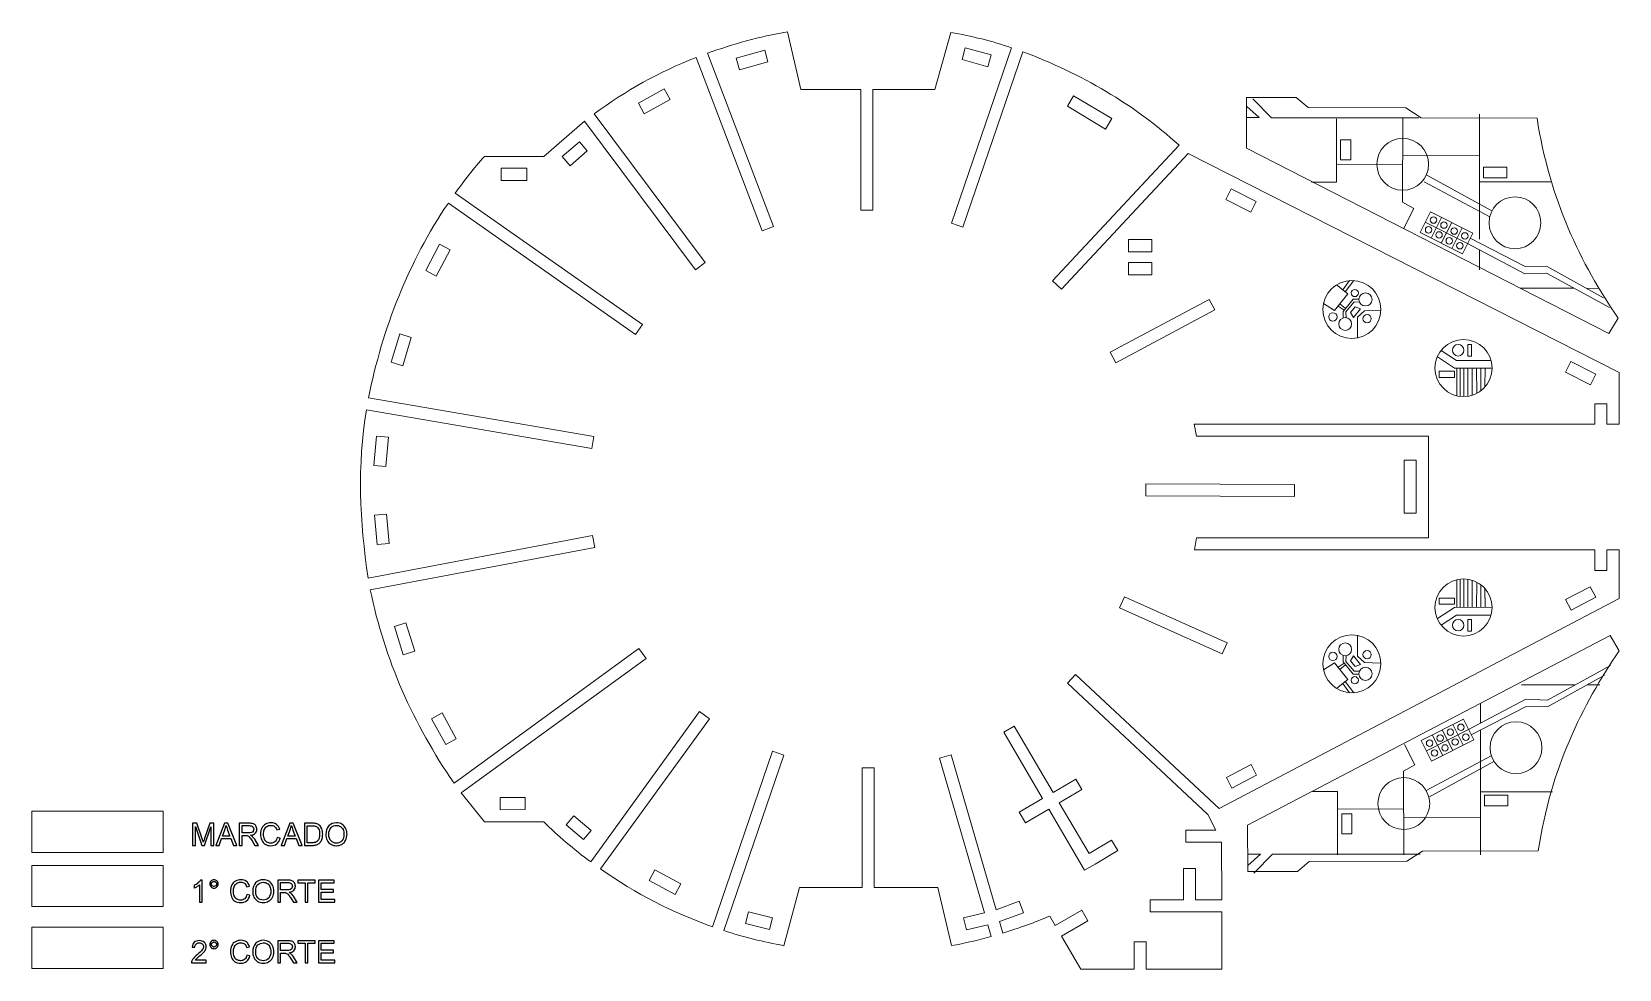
# Model space of a CAD drawing. Header units: millimetres. Extents: x -90 to 345, y 0 to 256.
import ezdxf

# ---------------------------------------------------------------- set-up
doc = ezdxf.new("R2010")
doc.units = ezdxf.units.MM
doc.layers.add('Layer 1', color=7, linetype='Continuous')

msp = doc.modelspace()

# ---------------------------------------------------------------- linework, layer by layer
at = {"layer": 'Layer 1', "color": 114, "lineweight": 20}
for points in [[(303.1, 167.55), (304.07, 167.55), (304.07, 170.73), (303.1, 170.73), (303.1, 167.55)], [(295.21, 161.73), (299.44, 161.73), (299.44, 163.41), (295.21, 163.41), (295.21, 161.73)], [(295.21, 99.65), (299.44, 99.65), (299.44, 101.32), (295.21, 101.32), (295.21, 99.65)], [(303.1, 92.33), (304.07, 92.33), (304.07, 95.5), (303.1, 95.5), (303.1, 92.33)], [(-90, 31.75), (-54.02, 31.75), (-54.02, 43.04), (-90, 43.04), (-90, 31.75)]]:
    msp.add_lwpolyline(points, close=True, dxfattribs=at)
at = {"layer": 'Layer 1', "color": 240, "lineweight": 20}
msp.add_lwpolyline([(-90, 16.93), (-54.02, 16.93), (-54.02, 28.22), (-90, 28.22), (-90, 16.93)], close=True, dxfattribs=at)
at = {"layer": 'Layer 1', "color": 250, "lineweight": 20}
msp.add_lwpolyline([(-90, 0), (-54.02, 0), (-54.02, 11.29), (-90, 11.29), (-90, 0)], close=True, dxfattribs=at)
for centre in [(285.25, 220.01), (315.96, 204.01), (316.25, 60.42), (285.54, 45.13)]:
    msp.add_ellipse(centre, major_axis=(0, 7.09), ratio=1, dxfattribs=at)
at = {"layer": 'Layer 1', "color": 114, "lineweight": 20}
for centre, major_axis in [((271.33, 180.29), (0, 7.94)), ((272.12, 184.79), (0, 0.988)), ((275.06, 183.03), (0, 1.78)), ((266.15, 178.27), (0, 1.15)), ((275.48, 177.78), (0, 1.15)), ((269.5, 176.33), (0, 1.76)), ((301.89, 164.27), (0, 7.81)), ((300.41, 169.14), (0, 1.57)), ((301.89, 98.78), (0, 7.81)), ((271.33, 83.37), (0, 7.94)), ((300.41, 93.91), (0, 1.57)), ((269.5, 87.32), (0, 1.76)), ((275.48, 85.87), (0, 1.15)), ((266.15, 85.38), (0, 1.15)), ((272.12, 78.86), (0, 0.988)), ((275.06, 80.62), (0, 1.78))]:
    msp.add_ellipse(centre, major_axis=major_axis, ratio=1, dxfattribs=at)
at = {"layer": 'Layer 1', "color": 250, "lineweight": 20}
for points, knots in [([(225.24, 27.35), (225.24, 27.35), (225.24, 18.8), (225.24, 18.8), (225.24, 18.8), (225.24, 18.8), (216.09, 18.8), (216.09, 18.8), (216.09, 18.8), (216.09, 18.8), (216.09, 15.5), (216.09, 15.5), (216.09, 15.5), (216.09, 15.5), (235.7, 15.5), (235.7, 15.5), (235.7, 15.5), (235.7, 15.5), (235.7, -0.19), (235.7, -0.19), (235.7, -0.19), (235.7, -0.19), (215, -0.19), (215, -0.19), (215, -0.19), (215, -0.19), (215, 7.28), (215, 7.28), (215, 7.28), (215, 7.28), (211.7, 7.28), (211.7, 7.28), (211.7, 7.28), (211.7, 7.28), (211.7, -0.19), (211.7, -0.19), (211.7, -0.19), (211.7, -0.19), (197.1, -0.19), (197.1, -0.19), (197.1, -0.19), (197.1, -0.19), (191.82, 8.87), (191.82, 8.87), (191.82, 8.87), (191.82, 8.87), (199.06, 13.08), (199.06, 13.08), (199.06, 13.08), (199.06, 13.08), (197.39, 15.95), (197.39, 15.95), (197.39, 15.95), (197.39, 15.95), (190.15, 11.73), (190.15, 11.73), (190.15, 11.73), (190.15, 11.73), (188.68, 14.36), (188.68, 14.36), (188.68, 14.36), (184.43, 12.55), (180.13, 11.01), (175.78, 9.7), (175.78, 9.7), (175.78, 9.7), (174.87, 12.86), (174.87, 12.86), (174.87, 12.86), (174.87, 12.86), (181.44, 15.27), (181.44, 15.27), (181.44, 15.27), (181.44, 15.27), (180.25, 18.43), (180.25, 18.43), (180.25, 18.43), (180.25, 18.43), (173.94, 16.05), (173.94, 16.05), (173.94, 16.05), (173.94, 16.05), (161.68, 58.43), (161.68, 58.43), (161.68, 58.43), (161.68, 58.43), (158.5, 57.51), (158.5, 57.51), (158.5, 57.51), (158.5, 57.51), (170.74, 15.25), (170.74, 15.25), (170.74, 15.25), (170.74, 15.25), (165.07, 13.88), (165.07, 13.88), (165.07, 13.88), (165.07, 13.88), (165.83, 10.58), (165.83, 10.58), (165.83, 10.58), (165.83, 10.58), (171.69, 11.94), (171.69, 11.94), (171.69, 11.94), (171.69, 11.94), (172.61, 8.77), (172.61, 8.77), (172.61, 8.77), (169.02, 7.77), (165.38, 6.93), (161.7, 6.26), (161.7, 6.26), (161.7, 6.26), (158.01, 22.13), (158.01, 22.13), (158.01, 22.13), (158.01, 22.13), (140.55, 22.13), (140.55, 22.13), (140.55, 22.13), (140.55, 22.13), (140.55, 54.92), (140.55, 54.92), (140.55, 54.92), (140.55, 54.92), (137.25, 54.92), (137.25, 54.92), (137.25, 54.92), (137.25, 54.92), (137.25, 22.13), (137.25, 22.13), (137.25, 22.13), (137.25, 22.13), (120.15, 22.13), (120.15, 22.13), (120.15, 22.13), (120.15, 22.13), (115.86, 6.24), (115.86, 6.24), (115.86, 6.24), (110.25, 7.29), (104.76, 8.64), (99.47, 10.39), (99.47, 10.39), (99.47, 10.39), (115.84, 58.41), (115.84, 58.41), (115.84, 58.41), (115.84, 58.41), (112.72, 59.47), (112.72, 59.47), (112.72, 59.47), (112.72, 59.47), (96.34, 11.45), (96.34, 11.45), (96.34, 11.45), (85.49, 15.24), (75.27, 20.5), (65.71, 27.25), (65.71, 27.25), (65.71, 27.25), (95.47, 68.34), (95.47, 68.34), (95.47, 68.34), (95.47, 68.34), (92.8, 70.28), (92.8, 70.28), (92.8, 70.28), (92.8, 70.28), (63.03, 29.18), (63.03, 29.18), (63.03, 29.18), (58.31, 32.65), (54, 36.3), (50.16, 40.14), (50.16, 40.14), (50.16, 40.14), (33.89, 40.14), (33.89, 40.14), (33.89, 40.14), (33.89, 40.14), (27.52, 48.04), (27.52, 48.04), (27.52, 48.04), (27.52, 48.04), (78.13, 84.84), (78.13, 84.84), (78.13, 84.84), (78.13, 84.84), (76.18, 87.51), (76.18, 87.51), (76.18, 87.51), (76.18, 87.51), (25.58, 50.71), (25.58, 50.71), (25.58, 50.71), (14.41, 66.93), (6.58, 84.47), (2.66, 103.57), (2.66, 103.57), (2.66, 103.57), (64.14, 115.2), (64.14, 115.2), (64.14, 115.2), (64.14, 115.2), (63.52, 118.45), (63.52, 118.45), (63.52, 118.45), (63.52, 118.45), (2.04, 106.82), (2.04, 106.82), (2.04, 106.82), (-0.21, 122.32), (-0.94, 137.71), (1.59, 152.85), (1.59, 152.85), (1.59, 152.85), (63.26, 142.26), (63.26, 142.26), (63.26, 142.26), (63.26, 142.26), (63.82, 145.52), (63.82, 145.52), (63.82, 145.52), (63.82, 145.52), (2.14, 156.1), (2.14, 156.1), (2.14, 156.1), (6.09, 175.27), (13.03, 193.19), (24.03, 209.41), (24.03, 209.41), (24.03, 209.41), (75.25, 173.47), (75.25, 173.47), (75.25, 173.47), (75.25, 173.47), (77.15, 176.17), (77.15, 176.17), (77.15, 176.17), (77.15, 176.17), (25.92, 212.11), (25.92, 212.11), (25.92, 212.11), (28.37, 215.56), (30.99, 218.93), (33.89, 222.19), (33.89, 222.19), (33.89, 222.19), (50.16, 222.19), (50.16, 222.19), (50.16, 222.19), (50.16, 222.19), (61.29, 231.84), (61.29, 231.84), (61.29, 231.84), (61.29, 231.84), (91.64, 191.18), (91.64, 191.18), (91.64, 191.18), (91.64, 191.18), (94.29, 193.15), (94.29, 193.15), (94.29, 193.15), (94.29, 193.15), (63.94, 233.82), (63.94, 233.82), (63.94, 233.82), (72.58, 240.14), (81.81, 245.4), (91.85, 249.2), (91.85, 249.2), (91.85, 249.2), (109.89, 201.79), (109.89, 201.79), (109.89, 201.79), (109.89, 201.79), (112.98, 202.96), (112.98, 202.96), (112.98, 202.96), (112.98, 202.96), (94.94, 250.38), (94.94, 250.38), (94.94, 250.38), (101.88, 252.87), (109.11, 254.94), (116.84, 256.27), (116.84, 256.27), (116.84, 256.27), (120.5, 240.5), (120.5, 240.5), (120.5, 240.5), (120.5, 240.5), (136.89, 240.5), (136.89, 240.5), (136.89, 240.5), (136.89, 240.5), (136.89, 207.42), (136.89, 207.42), (136.89, 207.42), (136.89, 207.42), (140.19, 207.42), (140.19, 207.42), (140.19, 207.42), (140.19, 207.42), (140.19, 240.5), (140.19, 240.5), (140.19, 240.5), (140.19, 240.5), (157.21, 240.5), (157.21, 240.5), (157.21, 240.5), (157.21, 240.5), (161.57, 256.09), (161.57, 256.09), (161.57, 256.09), (167.31, 255.07), (172.87, 253.73), (178.15, 251.89), (178.15, 251.89), (178.15, 251.89), (161.71, 203.9), (161.71, 203.9), (161.71, 203.9), (161.71, 203.9), (164.83, 202.82), (164.83, 202.82), (164.83, 202.82), (164.83, 202.82), (181.28, 250.82), (181.28, 250.82), (181.28, 250.82), (197.32, 244.78), (211.7, 236.42), (224.05, 225.23), (224.05, 225.23), (224.05, 225.23), (189.42, 188.15), (189.42, 188.15), (189.42, 188.15), (189.42, 188.15), (191.84, 185.89), (191.84, 185.89), (191.84, 185.89), (191.84, 185.89), (226.49, 223.01), (226.49, 223.01), (226.49, 223.01), (226.49, 223.01), (344.49, 163.08), (344.49, 163.08), (344.49, 163.08), (344.49, 163.08), (344.49, 154.63), (344.49, 154.63), (344.49, 154.63), (344.49, 154.63), (344.49, 148.94), (344.49, 148.94), (344.49, 148.94), (344.49, 148.94), (341.14, 148.95), (341.14, 148.95), (341.14, 148.95), (341.14, 148.95), (341.16, 154.52), (341.16, 154.52), (341.16, 154.52), (341.16, 154.52), (337.83, 154.52), (337.83, 154.52), (337.83, 154.52), (337.83, 154.52), (337.83, 148.94), (337.83, 148.94), (337.83, 148.94), (337.83, 148.94), (228.19, 148.94), (228.19, 148.94), (228.19, 148.94), (228.19, 148.94), (228.78, 145.66), (228.78, 145.66), (228.78, 145.66), (228.78, 145.66), (292.28, 145.66), (292.28, 145.66), (292.28, 145.66), (292.28, 145.66), (292.28, 117.81), (292.28, 117.81), (292.28, 117.81), (292.28, 117.81), (228.78, 117.81), (228.78, 117.81), (228.78, 117.81), (228.78, 117.81), (228.23, 114.52), (228.23, 114.52), (228.23, 114.52), (228.23, 114.52), (337.84, 114.5), (337.84, 114.5), (337.84, 114.5), (337.84, 114.5), (337.83, 108.92), (337.83, 108.92), (337.83, 108.92), (337.83, 108.92), (341.14, 108.93), (341.14, 108.93), (341.14, 108.93), (341.14, 108.93), (341.14, 114.52), (341.14, 114.52), (341.14, 114.52), (341.14, 114.52), (344.49, 114.52), (344.49, 114.52), (344.49, 114.52), (344.49, 114.52), (344.49, 101.21), (344.49, 101.21), (344.49, 101.21), (344.49, 101.21), (234.98, 43.78), (234.98, 43.78), (234.98, 43.78), (234.98, 43.78), (195.7, 80.46), (195.7, 80.46), (195.7, 80.46), (195.7, 80.46), (193.45, 78.05), (193.45, 78.05), (193.45, 78.05), (193.45, 78.05), (231.88, 42.16), (231.88, 42.16), (231.88, 42.16), (231.88, 42.16), (234.05, 37.89), (234.05, 37.89), (234.05, 37.89), (234.05, 37.89), (225.85, 37.89), (225.85, 37.89), (225.85, 37.89), (225.85, 37.89), (225.85, 34.61), (225.85, 34.61), (225.85, 34.61), (225.85, 34.61), (235.64, 34.61), (235.64, 34.61), (235.64, 34.61), (235.64, 34.61), (235.7, 18.8), (235.7, 18.8), (235.7, 18.8), (235.7, 18.8), (228.54, 18.8), (228.54, 18.8), (228.54, 18.8), (228.54, 18.8), (228.54, 27.35), (228.54, 27.35), (228.54, 27.35), (228.54, 27.35), (225.24, 27.35), (225.24, 27.35)], [0, 0, 0, 0, 0.008403, 0.008403, 0.008403, 0.008403, 0.016807, 0.016807, 0.016807, 0.016807, 0.02521, 0.02521, 0.02521, 0.02521, 0.033613, 0.033613, 0.033613, 0.033613, 0.042017, 0.042017, 0.042017, 0.042017, 0.05042, 0.05042, 0.05042, 0.05042, 0.058824, 0.058824, 0.058824, 0.058824, 0.067227, 0.067227, 0.067227, 0.067227, 0.07563, 0.07563, 0.07563, 0.07563, 0.084034, 0.084034, 0.084034, 0.084034, 0.092437, 0.092437, 0.092437, 0.092437, 0.10084, 0.10084, 0.10084, 0.10084, 0.109244, 0.109244, 0.109244, 0.109244, 0.117647, 0.117647, 0.117647, 0.117647, 0.12605, 0.12605, 0.12605, 0.12605, 0.134454, 0.134454, 0.134454, 0.134454, 0.142857, 0.142857, 0.142857, 0.142857, 0.151261, 0.151261, 0.151261, 0.151261, 0.159664, 0.159664, 0.159664, 0.159664, 0.168067, 0.168067, 0.168067, 0.168067, 0.176471, 0.176471, 0.176471, 0.176471, 0.184874, 0.184874, 0.184874, 0.184874, 0.193277, 0.193277, 0.193277, 0.193277, 0.201681, 0.201681, 0.201681, 0.201681, 0.210084, 0.210084, 0.210084, 0.210084, 0.218487, 0.218487, 0.218487, 0.218487, 0.226891, 0.226891, 0.226891, 0.226891, 0.235294, 0.235294, 0.235294, 0.235294, 0.243697, 0.243697, 0.243697, 0.243697, 0.252101, 0.252101, 0.252101, 0.252101, 0.260504, 0.260504, 0.260504, 0.260504, 0.268908, 0.268908, 0.268908, 0.268908, 0.277311, 0.277311, 0.277311, 0.277311, 0.285714, 0.285714, 0.285714, 0.285714, 0.294118, 0.294118, 0.294118, 0.294118, 0.302521, 0.302521, 0.302521, 0.302521, 0.310924, 0.310924, 0.310924, 0.310924, 0.319328, 0.319328, 0.319328, 0.319328, 0.327731, 0.327731, 0.327731, 0.327731, 0.336134, 0.336134, 0.336134, 0.336134, 0.344538, 0.344538, 0.344538, 0.344538, 0.352941, 0.352941, 0.352941, 0.352941, 0.361345, 0.361345, 0.361345, 0.361345, 0.369748, 0.369748, 0.369748, 0.369748, 0.378151, 0.378151, 0.378151, 0.378151, 0.386555, 0.386555, 0.386555, 0.386555, 0.394958, 0.394958, 0.394958, 0.394958, 0.403361, 0.403361, 0.403361, 0.403361, 0.411765, 0.411765, 0.411765, 0.411765, 0.420168, 0.420168, 0.420168, 0.420168, 0.428571, 0.428571, 0.428571, 0.428571, 0.436975, 0.436975, 0.436975, 0.436975, 0.445378, 0.445378, 0.445378, 0.445378, 0.453782, 0.453782, 0.453782, 0.453782, 0.462185, 0.462185, 0.462185, 0.462185, 0.470588, 0.470588, 0.470588, 0.470588, 0.478992, 0.478992, 0.478992, 0.478992, 0.487395, 0.487395, 0.487395, 0.487395, 0.495798, 0.495798, 0.495798, 0.495798, 0.504202, 0.504202, 0.504202, 0.504202, 0.512605, 0.512605, 0.512605, 0.512605, 0.521008, 0.521008, 0.521008, 0.521008, 0.529412, 0.529412, 0.529412, 0.529412, 0.537815, 0.537815, 0.537815, 0.537815, 0.546218, 0.546218, 0.546218, 0.546218, 0.554622, 0.554622, 0.554622, 0.554622, 0.563025, 0.563025, 0.563025, 0.563025, 0.571429, 0.571429, 0.571429, 0.571429, 0.579832, 0.579832, 0.579832, 0.579832, 0.588235, 0.588235, 0.588235, 0.588235, 0.596639, 0.596639, 0.596639, 0.596639, 0.605042, 0.605042, 0.605042, 0.605042, 0.613445, 0.613445, 0.613445, 0.613445, 0.621849, 0.621849, 0.621849, 0.621849, 0.630252, 0.630252, 0.630252, 0.630252, 0.638655, 0.638655, 0.638655, 0.638655, 0.647059, 0.647059, 0.647059, 0.647059, 0.655462, 0.655462, 0.655462, 0.655462, 0.663866, 0.663866, 0.663866, 0.663866, 0.672269, 0.672269, 0.672269, 0.672269, 0.680672, 0.680672, 0.680672, 0.680672, 0.689076, 0.689076, 0.689076, 0.689076, 0.697479, 0.697479, 0.697479, 0.697479, 0.705882, 0.705882, 0.705882, 0.705882, 0.714286, 0.714286, 0.714286, 0.714286, 0.722689, 0.722689, 0.722689, 0.722689, 0.731092, 0.731092, 0.731092, 0.731092, 0.739496, 0.739496, 0.739496, 0.739496, 0.747899, 0.747899, 0.747899, 0.747899, 0.756303, 0.756303, 0.756303, 0.756303, 0.764706, 0.764706, 0.764706, 0.764706, 0.773109, 0.773109, 0.773109, 0.773109, 0.781513, 0.781513, 0.781513, 0.781513, 0.789916, 0.789916, 0.789916, 0.789916, 0.798319, 0.798319, 0.798319, 0.798319, 0.806723, 0.806723, 0.806723, 0.806723, 0.815126, 0.815126, 0.815126, 0.815126, 0.823529, 0.823529, 0.823529, 0.823529, 0.831933, 0.831933, 0.831933, 0.831933, 0.840336, 0.840336, 0.840336, 0.840336, 0.848739, 0.848739, 0.848739, 0.84874, 0.857143, 0.857143, 0.857143, 0.857143, 0.865546, 0.865546, 0.865546, 0.865546, 0.87395, 0.87395, 0.87395, 0.87395, 0.882353, 0.882353, 0.882353, 0.882353, 0.890756, 0.890756, 0.890756, 0.890756, 0.89916, 0.89916, 0.89916, 0.89916, 0.907563, 0.907563, 0.907563, 0.907563, 0.915966, 0.915966, 0.915966, 0.915966, 0.92437, 0.92437, 0.92437, 0.92437, 0.932773, 0.932773, 0.932773, 0.932773, 0.941176, 0.941176, 0.941176, 0.941176, 0.94958, 0.94958, 0.94958, 0.94958, 0.957983, 0.957983, 0.957983, 0.957983, 0.966387, 0.966387, 0.966387, 0.966387, 0.97479, 0.97479, 0.97479, 0.97479, 0.983193, 0.983193, 0.983193, 0.983193, 1, 1, 1, 1]), ([(344.22, 177.91), (344.22, 177.91), (341.7, 173.76), (341.7, 173.76), (341.7, 173.76), (341.7, 173.76), (242.49, 224.43), (242.49, 224.43), (242.49, 224.43), (242.49, 224.43), (242.52, 238.31), (242.52, 238.31), (242.52, 238.31), (242.52, 238.31), (256.12, 238.27), (256.12, 238.27), (256.12, 238.27), (256.12, 238.27), (259.37, 235.56), (259.37, 235.56), (259.37, 235.56), (259.37, 235.56), (286.06, 235.46), (286.06, 235.46), (286.06, 235.46), (286.06, 235.46), (290.33, 232.74), (290.33, 232.74), (290.33, 232.74), (290.33, 232.74), (322.02, 232.66), (322.02, 232.66), (322.02, 232.66), (325.48, 210.31), (333.96, 192.83), (344.22, 177.91)], [0, 0, 0, 0, 0.1, 0.1, 0.1, 0.1, 0.2, 0.2, 0.2, 0.2, 0.3, 0.3, 0.3, 0.3, 0.4, 0.4, 0.4, 0.4, 0.5, 0.5, 0.5, 0.5, 0.6, 0.6, 0.6, 0.6, 0.7, 0.7, 0.7, 0.7, 0.8, 0.8, 0.8, 0.8, 1, 1, 1, 1]), ([(344.51, 86.93), (344.51, 86.93), (341.99, 91.07), (341.99, 91.07), (341.99, 91.07), (341.99, 91.07), (242.78, 39.2), (242.78, 39.2), (242.78, 39.2), (242.78, 39.2), (242.82, 26.53), (242.82, 26.53), (242.82, 26.53), (242.82, 26.53), (256.41, 26.56), (256.41, 26.56), (256.41, 26.56), (256.41, 26.56), (259.66, 29.27), (259.66, 29.27), (259.66, 29.27), (259.66, 29.27), (286.35, 29.38), (286.35, 29.38), (286.35, 29.38), (286.35, 29.38), (290.62, 32.1), (290.62, 32.1), (290.62, 32.1), (290.62, 32.1), (322.31, 32.17), (322.31, 32.17), (322.31, 32.17), (325.77, 54.52), (334.26, 72), (344.51, 86.93)], [0, 0, 0, 0, 0.1, 0.1, 0.1, 0.1, 0.2, 0.2, 0.2, 0.2, 0.3, 0.3, 0.3, 0.3, 0.4, 0.4, 0.4, 0.4, 0.5, 0.5, 0.5, 0.5, 0.6, 0.6, 0.6, 0.6, 0.7, 0.7, 0.7, 0.7, 0.8, 0.8, 0.8, 0.8, 1, 1, 1, 1])]:
    msp.add_open_spline(points, degree=3, knots=knots, dxfattribs=at)
at = {"layer": 'Layer 1', "color": 30, "lineweight": 20}
for points, knots in [([(102.83, 249.08), (102.83, 249.08), (103.7, 245.89), (103.7, 245.89), (103.7, 245.89), (103.7, 245.89), (111.5, 248.02), (111.5, 248.02), (111.5, 248.02), (111.5, 248.02), (110.63, 251.21), (110.63, 251.21), (110.63, 251.21), (110.63, 251.21), (102.83, 249.08), (102.83, 249.08)], [0, 0, 0, 0, 0.2, 0.2, 0.2, 0.2, 0.4, 0.4, 0.4, 0.4, 0.6, 0.6, 0.6, 0.6, 1, 1, 1, 1]), ([(164.67, 248.7), (164.67, 248.7), (165.53, 251.89), (165.53, 251.89), (165.53, 251.89), (165.53, 251.89), (172.61, 249.98), (172.61, 249.98), (172.61, 249.98), (172.61, 249.98), (171.65, 246.68), (171.65, 246.68), (171.65, 246.68), (171.65, 246.68), (164.67, 248.7), (164.67, 248.7)], [0, 0, 0, 0, 0.2, 0.2, 0.2, 0.2, 0.4, 0.4, 0.4, 0.4, 0.6, 0.6, 0.6, 0.6, 1, 1, 1, 1]), ([(76.03, 236.75), (76.03, 236.75), (77.61, 233.85), (77.61, 233.85), (77.61, 233.85), (77.61, 233.85), (84.71, 237.74), (84.71, 237.74), (84.71, 237.74), (84.71, 237.74), (83.12, 240.63), (83.12, 240.63), (83.12, 240.63), (83.12, 240.63), (76.03, 236.75), (76.03, 236.75)], [0, 0, 0, 0, 0.2, 0.2, 0.2, 0.2, 0.4, 0.4, 0.4, 0.4, 0.6, 0.6, 0.6, 0.6, 1, 1, 1, 1]), ([(193.45, 235.94), (193.45, 235.94), (195.14, 238.77), (195.14, 238.77), (195.14, 238.77), (195.14, 238.77), (205.62, 232.5), (205.62, 232.5), (205.62, 232.5), (205.62, 232.5), (203.93, 229.66), (203.93, 229.66), (203.93, 229.66), (203.93, 229.66), (193.45, 235.94), (193.45, 235.94)], [0, 0, 0, 0, 0.2, 0.2, 0.2, 0.2, 0.4, 0.4, 0.4, 0.4, 0.6, 0.6, 0.6, 0.6, 1, 1, 1, 1]), ([(57.34, 219.63), (57.34, 219.63), (55.18, 222.13), (55.18, 222.13), (55.18, 222.13), (55.18, 222.13), (59.89, 226.2), (59.89, 226.2), (59.89, 226.2), (59.89, 226.2), (62.05, 223.7), (62.05, 223.7), (62.05, 223.7), (62.05, 223.7), (57.34, 219.63), (57.34, 219.63)], [0, 0, 0, 0, 0.2, 0.2, 0.2, 0.2, 0.4, 0.4, 0.4, 0.4, 0.6, 0.6, 0.6, 0.6, 1, 1, 1, 1]), ([(45.52, 215.62), (45.52, 215.62), (38.52, 215.61), (38.52, 215.61), (38.52, 215.61), (38.52, 215.61), (38.52, 218.92), (38.52, 218.92), (38.52, 218.92), (38.52, 218.92), (45.52, 218.92), (45.52, 218.92), (45.52, 218.92), (45.52, 218.92), (45.52, 215.62), (45.52, 215.62)], [0, 0, 0, 0, 0.2, 0.2, 0.2, 0.2, 0.4, 0.4, 0.4, 0.4, 0.6, 0.6, 0.6, 0.6, 1, 1, 1, 1]), ([(243.67, 206.89), (243.67, 206.89), (245.16, 209.82), (245.16, 209.82), (245.16, 209.82), (245.16, 209.82), (238.3, 213.31), (238.3, 213.31), (238.3, 213.31), (238.3, 213.31), (236.81, 210.37), (236.81, 210.37), (236.81, 210.37), (236.81, 210.37), (243.67, 206.89), (243.67, 206.89)], [0, 0, 0, 0, 0.2, 0.2, 0.2, 0.2, 0.4, 0.4, 0.4, 0.4, 0.6, 0.6, 0.6, 0.6, 1, 1, 1, 1]), ([(20.73, 189.44), (20.73, 189.44), (17.82, 191), (17.82, 191), (17.82, 191), (17.82, 191), (21.64, 198.13), (21.64, 198.13), (21.64, 198.13), (21.64, 198.13), (24.55, 196.57), (24.55, 196.57), (24.55, 196.57), (24.55, 196.57), (20.73, 189.44), (20.73, 189.44)], [0, 0, 0, 0, 0.2, 0.2, 0.2, 0.2, 0.4, 0.4, 0.4, 0.4, 0.6, 0.6, 0.6, 0.6, 1, 1, 1, 1]), ([(210.23, 199.41), (210.23, 199.41), (216.58, 199.41), (216.58, 199.41), (216.58, 199.41), (216.58, 199.41), (216.58, 196.11), (216.58, 196.11), (216.58, 196.11), (216.58, 196.11), (210.23, 196.11), (210.23, 196.11), (210.23, 196.11), (210.23, 196.11), (210.23, 199.41), (210.23, 199.41)], [0, 0, 0, 0, 0.2, 0.2, 0.2, 0.2, 0.4, 0.4, 0.4, 0.4, 0.6, 0.6, 0.6, 0.6, 1, 1, 1, 1]), ([(210.23, 193.11), (210.23, 193.11), (216.58, 193.11), (216.58, 193.11), (216.58, 193.11), (216.58, 193.11), (216.58, 189.81), (216.58, 189.81), (216.58, 189.81), (216.58, 189.81), (210.23, 189.81), (210.23, 189.81), (210.23, 189.81), (210.23, 189.81), (210.23, 193.11), (210.23, 193.11)], [0, 0, 0, 0, 0.2, 0.2, 0.2, 0.2, 0.4, 0.4, 0.4, 0.4, 0.6, 0.6, 0.6, 0.6, 1, 1, 1, 1]), ([(232.26, 183.07), (232.26, 183.07), (233.81, 180.16), (233.81, 180.16), (233.81, 180.16), (233.81, 180.16), (206.71, 165.72), (206.71, 165.72), (206.71, 165.72), (206.71, 165.72), (205.16, 168.63), (205.16, 168.63), (205.16, 168.63), (205.16, 168.63), (232.26, 183.07), (232.26, 183.07)], [0, 0, 0, 0, 0.2, 0.2, 0.2, 0.2, 0.4, 0.4, 0.4, 0.4, 0.6, 0.6, 0.6, 0.6, 1, 1, 1, 1]), ([(10.71, 173.6), (10.71, 173.6), (8.39, 165.84), (8.39, 165.84), (8.39, 165.84), (8.39, 165.84), (11.56, 164.9), (11.56, 164.9), (11.56, 164.9), (11.56, 164.9), (13.87, 172.65), (13.87, 172.65), (13.87, 172.65), (13.87, 172.65), (10.71, 173.6), (10.71, 173.6)], [0, 0, 0, 0, 0.2, 0.2, 0.2, 0.2, 0.4, 0.4, 0.4, 0.4, 0.6, 0.6, 0.6, 0.6, 1, 1, 1, 1]), ([(336.64, 159.68), (336.64, 159.68), (338.13, 162.61), (338.13, 162.61), (338.13, 162.61), (338.13, 162.61), (331.29, 166.08), (331.29, 166.08), (331.29, 166.08), (331.29, 166.08), (329.8, 163.15), (329.8, 163.15), (329.8, 163.15), (329.8, 163.15), (336.64, 159.68), (336.64, 159.68)], [0, 0, 0, 0, 0.2, 0.2, 0.2, 0.2, 0.4, 0.4, 0.4, 0.4, 0.6, 0.6, 0.6, 0.6, 1, 1, 1, 1]), ([(6.91, 137.31), (6.91, 137.31), (3.62, 137.6), (3.62, 137.6), (3.62, 137.6), (3.62, 137.6), (4.33, 145.66), (4.33, 145.66), (4.33, 145.66), (4.33, 145.66), (7.62, 145.37), (7.62, 145.37), (7.62, 145.37), (7.62, 145.37), (6.91, 137.31), (6.91, 137.31)], [0, 0, 0, 0, 0.2, 0.2, 0.2, 0.2, 0.4, 0.4, 0.4, 0.4, 0.6, 0.6, 0.6, 0.6, 1, 1, 1, 1]), ([(285.66, 124.55), (285.66, 124.55), (288.96, 124.55), (288.96, 124.55), (288.96, 124.55), (288.96, 124.55), (288.96, 139.04), (288.96, 139.04), (288.96, 139.04), (288.96, 139.04), (285.66, 139.04), (285.66, 139.04), (285.66, 139.04), (285.66, 139.04), (285.66, 124.55), (285.66, 124.55)], [0, 0, 0, 0, 0.2, 0.2, 0.2, 0.2, 0.4, 0.4, 0.4, 0.4, 0.6, 0.6, 0.6, 0.6, 1, 1, 1, 1]), ([(255.64, 129.14), (255.64, 129.14), (214.96, 129.33), (214.96, 129.33), (214.96, 129.33), (214.96, 129.33), (214.98, 132.64), (214.98, 132.64), (214.98, 132.64), (214.98, 132.64), (255.65, 132.44), (255.65, 132.44), (255.65, 132.44), (255.65, 132.44), (255.64, 129.14), (255.64, 129.14)], [0, 0, 0, 0, 0.2, 0.2, 0.2, 0.2, 0.4, 0.4, 0.4, 0.4, 0.6, 0.6, 0.6, 0.6, 1, 1, 1, 1]), ([(4.54, 115.98), (4.54, 115.98), (7.82, 116.27), (7.82, 116.27), (7.82, 116.27), (7.82, 116.27), (7.1, 124.33), (7.1, 124.33), (7.1, 124.33), (7.1, 124.33), (3.82, 124.04), (3.82, 124.04), (3.82, 124.04), (3.82, 124.04), (4.54, 115.98), (4.54, 115.98)], [0, 0, 0, 0, 0.2, 0.2, 0.2, 0.2, 0.4, 0.4, 0.4, 0.4, 0.6, 0.6, 0.6, 0.6, 1, 1, 1, 1]), ([(338.09, 101.58), (338.09, 101.58), (336.58, 104.46), (336.58, 104.46), (336.58, 104.46), (336.58, 104.46), (329.83, 100.92), (329.83, 100.92), (329.83, 100.92), (329.83, 100.92), (331.34, 98.04), (331.34, 98.04), (331.34, 98.04), (331.34, 98.04), (338.09, 101.58), (338.09, 101.58)], [0, 0, 0, 0, 0.2, 0.2, 0.2, 0.2, 0.4, 0.4, 0.4, 0.4, 0.6, 0.6, 0.6, 0.6, 1, 1, 1, 1]), ([(235.82, 86.07), (235.82, 86.07), (237.17, 89.09), (237.17, 89.09), (237.17, 89.09), (237.17, 89.09), (209.06, 101.67), (209.06, 101.67), (209.06, 101.67), (209.06, 101.67), (207.71, 98.66), (207.71, 98.66), (207.71, 98.66), (207.71, 98.66), (235.82, 86.07), (235.82, 86.07)], [0, 0, 0, 0, 0.2, 0.2, 0.2, 0.2, 0.4, 0.4, 0.4, 0.4, 0.6, 0.6, 0.6, 0.6, 1, 1, 1, 1]), ([(11.67, 85.84), (11.67, 85.84), (14.82, 86.82), (14.82, 86.82), (14.82, 86.82), (14.82, 86.82), (12.4, 94.54), (12.4, 94.54), (12.4, 94.54), (12.4, 94.54), (9.25, 93.56), (9.25, 93.56), (9.25, 93.56), (9.25, 93.56), (11.67, 85.84), (11.67, 85.84)], [0, 0, 0, 0, 0.2, 0.2, 0.2, 0.2, 0.4, 0.4, 0.4, 0.4, 0.6, 0.6, 0.6, 0.6, 1, 1, 1, 1]), ([(23.3, 61.25), (23.3, 61.25), (26.2, 62.83), (26.2, 62.83), (26.2, 62.83), (26.2, 62.83), (22.31, 69.93), (22.31, 69.93), (22.31, 69.93), (22.31, 69.93), (19.41, 68.34), (19.41, 68.34), (19.41, 68.34), (19.41, 68.34), (23.3, 61.25), (23.3, 61.25)], [0, 0, 0, 0, 0.2, 0.2, 0.2, 0.2, 0.4, 0.4, 0.4, 0.4, 0.6, 0.6, 0.6, 0.6, 1, 1, 1, 1]), ([(180.31, 42.76), (180.31, 42.76), (186.68, 46.5), (186.68, 46.5), (186.68, 46.5), (186.68, 46.5), (176.03, 64.65), (176.03, 64.65), (176.03, 64.65), (176.03, 64.65), (178.88, 66.32), (178.88, 66.32), (178.88, 66.32), (178.88, 66.32), (189.53, 48.17), (189.53, 48.17), (189.53, 48.17), (189.53, 48.17), (195.77, 51.83), (195.77, 51.83), (195.77, 51.83), (195.77, 51.83), (197.44, 48.97), (197.44, 48.97), (197.44, 48.97), (197.44, 48.97), (191.21, 45.31), (191.21, 45.31), (191.21, 45.31), (191.21, 45.31), (199.4, 31.5), (199.4, 31.5), (199.4, 31.5), (199.4, 31.5), (205.57, 35.12), (205.57, 35.12), (205.57, 35.12), (205.57, 35.12), (207.24, 32.27), (207.24, 32.27), (207.24, 32.27), (207.24, 32.27), (201.03, 28.56), (201.03, 28.56), (201.03, 28.56), (201.03, 28.56), (201.04, 28.56), (201.04, 28.56), (201.04, 28.56), (201.04, 28.56), (198.19, 26.89), (198.19, 26.89), (198.19, 26.89), (198.19, 26.89), (188.36, 43.64), (188.36, 43.64), (188.36, 43.64), (188.36, 43.64), (181.98, 39.9), (181.98, 39.9), (181.98, 39.9), (181.98, 39.9), (180.31, 42.76), (180.31, 42.76)], [0, 0, 0, 0, 0.058824, 0.058824, 0.058824, 0.058824, 0.117647, 0.117647, 0.117647, 0.117647, 0.176471, 0.176471, 0.176471, 0.176471, 0.235294, 0.235294, 0.235294, 0.235294, 0.294118, 0.294118, 0.294118, 0.294118, 0.352941, 0.352941, 0.352941, 0.352941, 0.411765, 0.411765, 0.411765, 0.411765, 0.470588, 0.470588, 0.470588, 0.470588, 0.529412, 0.529412, 0.529412, 0.529412, 0.588235, 0.588235, 0.588235, 0.588235, 0.647059, 0.647059, 0.647059, 0.647059, 0.705882, 0.705882, 0.705882, 0.705882, 0.764706, 0.764706, 0.764706, 0.764706, 0.823529, 0.823529, 0.823529, 0.823529, 0.882353, 0.882353, 0.882353, 0.882353, 1, 1, 1, 1]), ([(238.52, 49.37), (238.52, 49.37), (237.01, 52.25), (237.01, 52.25), (237.01, 52.25), (237.01, 52.25), (243.76, 55.79), (243.76, 55.79), (243.76, 55.79), (243.76, 55.79), (245.27, 52.91), (245.27, 52.91), (245.27, 52.91), (245.27, 52.91), (238.52, 49.37), (238.52, 49.37)], [0, 0, 0, 0, 0.2, 0.2, 0.2, 0.2, 0.4, 0.4, 0.4, 0.4, 0.6, 0.6, 0.6, 0.6, 1, 1, 1, 1]), ([(38.19, 43.45), (38.19, 43.45), (45.05, 43.47), (45.05, 43.47), (45.05, 43.47), (45.05, 43.47), (45.04, 46.77), (45.04, 46.77), (45.04, 46.77), (45.04, 46.77), (38.18, 46.75), (38.18, 46.75), (38.18, 46.75), (38.18, 46.75), (38.19, 43.45), (38.19, 43.45)], [0, 0, 0, 0, 0.2, 0.2, 0.2, 0.2, 0.4, 0.4, 0.4, 0.4, 0.6, 0.6, 0.6, 0.6, 1, 1, 1, 1]), ([(61.01, 35.28), (61.01, 35.28), (63.14, 37.8), (63.14, 37.8), (63.14, 37.8), (63.14, 37.8), (58.38, 41.82), (58.38, 41.82), (58.38, 41.82), (58.38, 41.82), (56.25, 39.29), (56.25, 39.29), (56.25, 39.29), (56.25, 39.29), (61.01, 35.28), (61.01, 35.28)], [0, 0, 0, 0, 0.2, 0.2, 0.2, 0.2, 0.4, 0.4, 0.4, 0.4, 0.6, 0.6, 0.6, 0.6, 1, 1, 1, 1]), ([(86.12, 20.27), (86.12, 20.27), (87.68, 23.18), (87.68, 23.18), (87.68, 23.18), (87.68, 23.18), (80.54, 27), (80.54, 27), (80.54, 27), (80.54, 27), (78.99, 24.09), (78.99, 24.09), (78.99, 24.09), (78.99, 24.09), (86.12, 20.27), (86.12, 20.27)], [0, 0, 0, 0, 0.2, 0.2, 0.2, 0.2, 0.4, 0.4, 0.4, 0.4, 0.6, 0.6, 0.6, 0.6, 1, 1, 1, 1]), ([(111.97, 10.64), (111.97, 10.64), (112.77, 13.85), (112.77, 13.85), (112.77, 13.85), (112.77, 13.85), (106.18, 15.5), (106.18, 15.5), (106.18, 15.5), (106.18, 15.5), (105.38, 12.3), (105.38, 12.3), (105.38, 12.3), (105.38, 12.3), (111.97, 10.64), (111.97, 10.64)], [0, 0, 0, 0, 0.2, 0.2, 0.2, 0.2, 0.4, 0.4, 0.4, 0.4, 0.6, 0.6, 0.6, 0.6, 1, 1, 1, 1])]:
    msp.add_open_spline(points, degree=3, knots=knots, dxfattribs=at)
at = {"layer": 'Layer 1', "color": 114, "lineweight": 20}
for points, knots in [([(242.61, 232.78), (242.61, 232.78), (245.99, 232.78), (245.99, 232.78), (245.99, 232.78), (245.99, 232.78), (242.58, 235.84), (242.58, 235.84)], [0, 0, 0, 0, 0.333333, 0.333333, 0.333333, 0.333333, 1, 1, 1, 1]), ([(244.24, 237.9), (244.24, 237.9), (249.3, 232.77), (249.3, 232.77), (249.3, 232.77), (249.3, 232.77), (289.7, 232.74), (289.7, 232.74)], [0, 0, 0, 0, 0.333333, 0.333333, 0.333333, 0.333333, 1, 1, 1, 1]), ([(260.27, 215.1), (260.27, 215.1), (267.1, 215.1), (267.1, 215.1), (267.1, 215.1), (267.1, 215.1), (267.11, 232.46), (267.11, 232.46)], [0, 0, 0, 0, 0.333333, 0.333333, 0.333333, 0.333333, 1, 1, 1, 1]), ([(285.24, 232.54), (285.24, 232.54), (285.2, 209.65), (285.2, 209.65), (285.2, 209.65), (285.2, 209.65), (288.26, 207.93), (288.26, 207.93), (288.26, 207.93), (288.26, 207.93), (285.42, 202.36), (285.42, 202.36)], [0, 0, 0, 0, 0.25, 0.25, 0.25, 0.25, 0.5, 0.5, 0.5, 0.5, 1, 1, 1, 1]), ([(290, 201.35), (290, 201.35), (292.87, 207.02), (292.87, 207.02), (292.87, 207.02), (292.87, 207.02), (304.43, 201.16), (304.43, 201.16), (304.43, 201.16), (304.43, 201.16), (301.57, 195.5), (301.57, 195.5), (301.57, 195.5), (301.57, 195.5), (290, 201.35), (290, 201.35)], [0, 0, 0, 0, 0.2, 0.2, 0.2, 0.2, 0.4, 0.4, 0.4, 0.4, 0.6, 0.6, 0.6, 0.6, 1, 1, 1, 1]), ([(293.67, 203.88), (294.16, 203.88), (294.55, 204.28), (294.55, 204.76), (294.55, 204.76), (294.55, 205.25), (294.16, 205.65), (293.67, 205.65), (293.67, 205.65), (293.18, 205.65), (292.79, 205.25), (292.79, 204.76), (292.79, 204.76), (292.79, 204.28), (293.18, 203.88), (293.67, 203.88)], [0, 0, 0, 0, 0.2, 0.2, 0.2, 0.2, 0.4, 0.4, 0.4, 0.4, 0.6, 0.6, 0.6, 0.6, 1, 1, 1, 1]), ([(296.53, 202.5), (297.02, 202.5), (297.42, 202.89), (297.42, 203.38), (297.42, 203.38), (297.42, 203.87), (297.02, 204.27), (296.53, 204.27), (296.53, 204.27), (296.05, 204.27), (295.65, 203.87), (295.65, 203.38), (295.65, 203.38), (295.65, 202.89), (296.05, 202.5), (296.53, 202.5)], [0, 0, 0, 0, 0.2, 0.2, 0.2, 0.2, 0.4, 0.4, 0.4, 0.4, 0.6, 0.6, 0.6, 0.6, 1, 1, 1, 1]), ([(292.32, 201.19), (292.81, 201.19), (293.21, 201.59), (293.21, 202.07), (293.21, 202.07), (293.21, 202.56), (292.81, 202.96), (292.32, 202.96), (292.32, 202.96), (291.84, 202.96), (291.44, 202.56), (291.44, 202.07), (291.44, 202.07), (291.44, 201.59), (291.84, 201.19), (292.32, 201.19)], [0, 0, 0, 0, 0.2, 0.2, 0.2, 0.2, 0.4, 0.4, 0.4, 0.4, 0.6, 0.6, 0.6, 0.6, 1, 1, 1, 1]), ([(295.19, 199.81), (295.68, 199.81), (296.07, 200.2), (296.07, 200.69), (296.07, 200.69), (296.07, 201.18), (295.68, 201.58), (295.19, 201.58), (295.19, 201.58), (294.7, 201.58), (294.31, 201.18), (294.31, 200.69), (294.31, 200.69), (294.31, 200.2), (294.7, 199.81), (295.19, 199.81)], [0, 0, 0, 0, 0.2, 0.2, 0.2, 0.2, 0.4, 0.4, 0.4, 0.4, 0.6, 0.6, 0.6, 0.6, 1, 1, 1, 1]), ([(297.98, 198.18), (298.47, 198.18), (298.86, 198.58), (298.86, 199.06), (298.86, 199.06), (298.86, 199.55), (298.47, 199.95), (297.98, 199.95), (297.98, 199.95), (297.49, 199.95), (297.1, 199.55), (297.1, 199.06), (297.1, 199.06), (297.1, 198.58), (297.49, 198.18), (297.98, 198.18)], [0, 0, 0, 0, 0.2, 0.2, 0.2, 0.2, 0.4, 0.4, 0.4, 0.4, 0.6, 0.6, 0.6, 0.6, 1, 1, 1, 1]), ([(299.32, 200.87), (299.81, 200.87), (300.21, 201.27), (300.21, 201.75), (300.21, 201.75), (300.21, 202.24), (299.81, 202.64), (299.32, 202.64), (299.32, 202.64), (298.84, 202.64), (298.44, 202.24), (298.44, 201.75), (298.44, 201.75), (298.44, 201.27), (298.84, 200.87), (299.32, 200.87)], [0, 0, 0, 0, 0.2, 0.2, 0.2, 0.2, 0.4, 0.4, 0.4, 0.4, 0.6, 0.6, 0.6, 0.6, 1, 1, 1, 1]), ([(302.24, 199.55), (302.72, 199.55), (303.12, 199.94), (303.12, 200.43), (303.12, 200.43), (303.12, 200.92), (302.72, 201.31), (302.24, 201.31), (302.24, 201.31), (301.75, 201.31), (301.35, 200.92), (301.35, 200.43), (301.35, 200.43), (301.35, 199.94), (301.75, 199.55), (302.24, 199.55)], [0, 0, 0, 0, 0.2, 0.2, 0.2, 0.2, 0.4, 0.4, 0.4, 0.4, 0.6, 0.6, 0.6, 0.6, 1, 1, 1, 1]), ([(300.89, 196.86), (301.38, 196.86), (301.77, 197.25), (301.77, 197.74), (301.77, 197.74), (301.77, 198.23), (301.38, 198.62), (300.89, 198.62), (300.89, 198.62), (300.4, 198.62), (300.01, 198.23), (300.01, 197.74), (300.01, 197.74), (300.01, 197.25), (300.4, 196.86), (300.89, 196.86)], [0, 0, 0, 0, 0.2, 0.2, 0.2, 0.2, 0.4, 0.4, 0.4, 0.4, 0.6, 0.6, 0.6, 0.6, 1, 1, 1, 1]), ([(303, 198.33), (303, 198.33), (318.64, 190.01), (318.64, 190.01), (318.64, 190.01), (318.64, 190.01), (324.59, 190.27), (324.59, 190.27), (324.59, 190.27), (324.59, 190.27), (341.81, 180.81), (341.81, 180.81)], [0, 0, 0, 0, 0.25, 0.25, 0.25, 0.25, 0.5, 0.5, 0.5, 0.5, 1, 1, 1, 1]), ([(340.16, 183.49), (340.16, 183.49), (324.6, 192.13), (324.6, 192.13), (324.6, 192.13), (324.6, 192.13), (318.74, 192.02), (318.74, 192.02), (318.74, 192.02), (318.74, 192.02), (303.73, 199.77), (303.73, 199.77)], [0, 0, 0, 0, 0.25, 0.25, 0.25, 0.25, 0.5, 0.5, 0.5, 0.5, 1, 1, 1, 1]), ([(267.11, 187.01), (267.11, 187.01), (270.27, 184.6), (270.27, 184.6), (270.27, 184.6), (270.27, 184.6), (266.61, 180.01), (266.61, 180.01), (266.61, 180.01), (266.61, 180.01), (263.55, 181.89), (263.55, 181.89)], [0, 0, 0, 0, 0.25, 0.25, 0.25, 0.25, 0.5, 0.5, 0.5, 0.5, 1, 1, 1, 1]), ([(268.97, 178.01), (268.97, 178.01), (268.97, 179.77), (268.97, 179.77), (268.97, 179.77), (268.97, 179.77), (271.71, 183.16), (271.71, 183.16), (271.71, 183.16), (271.71, 183.16), (273.29, 183.1), (273.29, 183.1)], [0, 0, 0, 0, 0.25, 0.25, 0.25, 0.25, 0.5, 0.5, 0.5, 0.5, 1, 1, 1, 1]), ([(273.47, 182.27), (273.47, 182.27), (271.93, 182.35), (271.93, 182.35), (271.93, 182.35), (271.93, 182.35), (269.7, 179.66), (269.7, 179.66), (269.7, 179.66), (269.7, 179.66), (269.77, 178.07), (269.77, 178.07)], [0, 0, 0, 0, 0.25, 0.25, 0.25, 0.25, 0.5, 0.5, 0.5, 0.5, 1, 1, 1, 1]), ([(271, 179.46), (271, 179.46), (271.77, 178.07), (271.77, 178.07), (271.77, 178.07), (271.77, 178.07), (273.71, 180.5), (273.71, 180.5), (273.71, 180.5), (273.71, 180.5), (272.26, 181.02), (272.26, 181.02), (272.26, 181.02), (272.26, 181.02), (271, 179.46), (271, 179.46)], [0, 0, 0, 0, 0.2, 0.2, 0.2, 0.2, 0.4, 0.4, 0.4, 0.4, 0.6, 0.6, 0.6, 0.6, 1, 1, 1, 1]), ([(272.91, 172.58), (272.91, 172.58), (272.87, 178.16), (272.87, 178.16), (272.87, 178.16), (272.87, 178.16), (274.77, 179.92), (274.77, 179.92), (274.77, 179.92), (274.77, 179.92), (279.21, 180.1), (279.21, 180.1)], [0, 0, 0, 0, 0.25, 0.25, 0.25, 0.25, 0.5, 0.5, 0.5, 0.5, 1, 1, 1, 1]), ([(309.77, 164.23), (309.77, 164.23), (299.4, 164.25), (299.4, 164.25), (299.4, 164.25), (299.4, 164.25), (294.74, 167.31), (294.74, 167.31)], [0, 0, 0, 0, 0.333333, 0.333333, 0.333333, 0.333333, 1, 1, 1, 1]), ([(295.79, 169.07), (295.79, 169.07), (299.93, 166.36), (299.93, 166.36), (299.93, 166.36), (299.93, 166.36), (309.42, 166.35), (309.42, 166.35)], [0, 0, 0, 0, 0.333333, 0.333333, 0.333333, 0.333333, 1, 1, 1, 1]), ([(309.77, 98.82), (309.77, 98.82), (299.4, 98.81), (299.4, 98.81), (299.4, 98.81), (299.4, 98.81), (294.74, 95.74), (294.74, 95.74)], [0, 0, 0, 0, 0.333333, 0.333333, 0.333333, 0.333333, 1, 1, 1, 1]), ([(295.79, 93.98), (295.79, 93.98), (299.93, 96.69), (299.93, 96.69), (299.93, 96.69), (299.93, 96.69), (309.42, 96.71), (309.42, 96.71)], [0, 0, 0, 0, 0.333333, 0.333333, 0.333333, 0.333333, 1, 1, 1, 1]), ([(272.91, 91.07), (272.91, 91.07), (272.87, 85.49), (272.87, 85.49), (272.87, 85.49), (272.87, 85.49), (274.77, 83.73), (274.77, 83.73), (274.77, 83.73), (274.77, 83.73), (279.21, 83.55), (279.21, 83.55)], [0, 0, 0, 0, 0.25, 0.25, 0.25, 0.25, 0.5, 0.5, 0.5, 0.5, 1, 1, 1, 1]), ([(267.11, 76.64), (267.11, 76.64), (270.27, 79.06), (270.27, 79.06), (270.27, 79.06), (270.27, 79.06), (266.61, 83.64), (266.61, 83.64), (266.61, 83.64), (266.61, 83.64), (263.55, 81.76), (263.55, 81.76)], [0, 0, 0, 0, 0.25, 0.25, 0.25, 0.25, 0.5, 0.5, 0.5, 0.5, 1, 1, 1, 1]), ([(268.97, 85.64), (268.97, 85.64), (268.97, 83.89), (268.97, 83.89), (268.97, 83.89), (268.97, 83.89), (271.71, 80.49), (271.71, 80.49), (271.71, 80.49), (271.71, 80.49), (273.29, 80.55), (273.29, 80.55)], [0, 0, 0, 0, 0.25, 0.25, 0.25, 0.25, 0.5, 0.5, 0.5, 0.5, 1, 1, 1, 1]), ([(273.47, 81.38), (273.47, 81.38), (271.93, 81.31), (271.93, 81.31), (271.93, 81.31), (271.93, 81.31), (269.7, 84), (269.7, 84), (269.7, 84), (269.7, 84), (269.77, 85.58), (269.77, 85.58)], [0, 0, 0, 0, 0.25, 0.25, 0.25, 0.25, 0.5, 0.5, 0.5, 0.5, 1, 1, 1, 1]), ([(271, 84.19), (271, 84.19), (271.77, 85.58), (271.77, 85.58), (271.77, 85.58), (271.77, 85.58), (273.71, 83.16), (273.71, 83.16), (273.71, 83.16), (273.71, 83.16), (272.26, 82.63), (272.26, 82.63), (272.26, 82.63), (272.26, 82.63), (271, 84.19), (271, 84.19)], [0, 0, 0, 0, 0.2, 0.2, 0.2, 0.2, 0.4, 0.4, 0.4, 0.4, 0.6, 0.6, 0.6, 0.6, 1, 1, 1, 1]), ([(303.29, 65.4), (303.29, 65.4), (318.93, 73.72), (318.93, 73.72), (318.93, 73.72), (318.93, 73.72), (324.89, 73.46), (324.89, 73.46), (324.89, 73.46), (324.89, 73.46), (342.1, 82.92), (342.1, 82.92)], [0, 0, 0, 0, 0.25, 0.25, 0.25, 0.25, 0.5, 0.5, 0.5, 0.5, 1, 1, 1, 1]), ([(340.46, 80.25), (340.46, 80.25), (324.89, 71.61), (324.89, 71.61), (324.89, 71.61), (324.89, 71.61), (319.04, 71.72), (319.04, 71.72), (319.04, 71.72), (319.04, 71.72), (304.02, 63.96), (304.02, 63.96)], [0, 0, 0, 0, 0.25, 0.25, 0.25, 0.25, 0.5, 0.5, 0.5, 0.5, 1, 1, 1, 1]), ([(290.29, 62.38), (290.29, 62.38), (293.16, 56.72), (293.16, 56.72), (293.16, 56.72), (293.16, 56.72), (304.73, 62.57), (304.73, 62.57), (304.73, 62.57), (304.73, 62.57), (301.86, 68.24), (301.86, 68.24), (301.86, 68.24), (301.86, 68.24), (290.29, 62.38), (290.29, 62.38)], [0, 0, 0, 0, 0.2, 0.2, 0.2, 0.2, 0.4, 0.4, 0.4, 0.4, 0.6, 0.6, 0.6, 0.6, 1, 1, 1, 1]), ([(298.27, 65.55), (298.76, 65.55), (299.16, 65.16), (299.16, 64.67), (299.16, 64.67), (299.16, 64.18), (298.76, 63.79), (298.27, 63.79), (298.27, 63.79), (297.79, 63.79), (297.39, 64.18), (297.39, 64.67), (297.39, 64.67), (297.39, 65.16), (297.79, 65.55), (298.27, 65.55)], [0, 0, 0, 0, 0.2, 0.2, 0.2, 0.2, 0.4, 0.4, 0.4, 0.4, 0.6, 0.6, 0.6, 0.6, 1, 1, 1, 1]), ([(301.18, 66.88), (301.67, 66.88), (302.07, 66.48), (302.07, 65.99), (302.07, 65.99), (302.07, 65.5), (301.67, 65.11), (301.18, 65.11), (301.18, 65.11), (300.7, 65.11), (300.3, 65.5), (300.3, 65.99), (300.3, 65.99), (300.3, 66.48), (300.7, 66.88), (301.18, 66.88)], [0, 0, 0, 0, 0.2, 0.2, 0.2, 0.2, 0.4, 0.4, 0.4, 0.4, 0.6, 0.6, 0.6, 0.6, 1, 1, 1, 1]), ([(285.54, 31.09), (285.54, 31.09), (285.49, 53.98), (285.49, 53.98), (285.49, 53.98), (285.49, 53.98), (288.55, 55.7), (288.55, 55.7), (288.55, 55.7), (288.55, 55.7), (285.71, 61.27), (285.71, 61.27)], [0, 0, 0, 0, 0.25, 0.25, 0.25, 0.25, 0.5, 0.5, 0.5, 0.5, 1, 1, 1, 1]), ([(292.62, 62.54), (293.11, 62.54), (293.5, 62.15), (293.5, 61.66), (293.5, 61.66), (293.5, 61.17), (293.11, 60.78), (292.62, 60.78), (292.62, 60.78), (292.13, 60.78), (291.73, 61.17), (291.73, 61.66), (291.73, 61.66), (291.73, 62.15), (292.13, 62.54), (292.62, 62.54)], [0, 0, 0, 0, 0.2, 0.2, 0.2, 0.2, 0.4, 0.4, 0.4, 0.4, 0.6, 0.6, 0.6, 0.6, 1, 1, 1, 1]), ([(295.48, 63.93), (295.97, 63.93), (296.37, 63.53), (296.37, 63.04), (296.37, 63.04), (296.37, 62.55), (295.97, 62.16), (295.48, 62.16), (295.48, 62.16), (294.99, 62.16), (294.6, 62.55), (294.6, 63.04), (294.6, 63.04), (294.6, 63.53), (294.99, 63.93), (295.48, 63.93)], [0, 0, 0, 0, 0.2, 0.2, 0.2, 0.2, 0.4, 0.4, 0.4, 0.4, 0.6, 0.6, 0.6, 0.6, 1, 1, 1, 1]), ([(296.83, 61.24), (297.31, 61.24), (297.71, 60.84), (297.71, 60.35), (297.71, 60.35), (297.71, 59.86), (297.31, 59.47), (296.83, 59.47), (296.83, 59.47), (296.34, 59.47), (295.94, 59.86), (295.94, 60.35), (295.94, 60.35), (295.94, 60.84), (296.34, 61.24), (296.83, 61.24)], [0, 0, 0, 0, 0.2, 0.2, 0.2, 0.2, 0.4, 0.4, 0.4, 0.4, 0.6, 0.6, 0.6, 0.6, 1, 1, 1, 1]), ([(299.62, 62.86), (300.11, 62.86), (300.5, 62.47), (300.5, 61.98), (300.5, 61.98), (300.5, 61.49), (300.11, 61.1), (299.62, 61.1), (299.62, 61.1), (299.13, 61.1), (298.73, 61.49), (298.73, 61.98), (298.73, 61.98), (298.73, 62.47), (299.13, 62.86), (299.62, 62.86)], [0, 0, 0, 0, 0.2, 0.2, 0.2, 0.2, 0.4, 0.4, 0.4, 0.4, 0.6, 0.6, 0.6, 0.6, 1, 1, 1, 1]), ([(302.53, 64.19), (303.02, 64.19), (303.41, 63.79), (303.41, 63.3), (303.41, 63.3), (303.41, 62.81), (303.02, 62.42), (302.53, 62.42), (302.53, 62.42), (302.04, 62.42), (301.65, 62.81), (301.65, 63.3), (301.65, 63.3), (301.65, 63.79), (302.04, 64.19), (302.53, 64.19)], [0, 0, 0, 0, 0.2, 0.2, 0.2, 0.2, 0.4, 0.4, 0.4, 0.4, 0.6, 0.6, 0.6, 0.6, 1, 1, 1, 1]), ([(293.96, 59.85), (294.45, 59.85), (294.85, 59.46), (294.85, 58.97), (294.85, 58.97), (294.85, 58.48), (294.45, 58.09), (293.96, 58.09), (293.96, 58.09), (293.47, 58.09), (293.08, 58.48), (293.08, 58.97), (293.08, 58.97), (293.08, 59.46), (293.47, 59.85), (293.96, 59.85)], [0, 0, 0, 0, 0.2, 0.2, 0.2, 0.2, 0.4, 0.4, 0.4, 0.4, 0.6, 0.6, 0.6, 0.6, 1, 1, 1, 1]), ([(260.56, 48.43), (260.56, 48.43), (267.39, 48.44), (267.39, 48.44), (267.39, 48.44), (267.39, 48.44), (267.41, 31.08), (267.41, 31.08)], [0, 0, 0, 0, 0.333333, 0.333333, 0.333333, 0.333333, 1, 1, 1, 1]), ([(242.9, 31.25), (242.9, 31.25), (246.28, 31.26), (246.28, 31.26), (246.28, 31.26), (246.28, 31.26), (242.88, 28.19), (242.88, 28.19)], [0, 0, 0, 0, 0.333333, 0.333333, 0.333333, 0.333333, 1, 1, 1, 1]), ([(244.54, 26.13), (244.54, 26.13), (249.59, 31.26), (249.59, 31.26), (249.59, 31.26), (249.59, 31.26), (289.99, 31.3), (289.99, 31.3)], [0, 0, 0, 0, 0.333333, 0.333333, 0.333333, 0.333333, 1, 1, 1, 1])]:
    msp.add_open_spline(points, degree=3, knots=knots, dxfattribs=at)
for points in [[(306.27, 233.7), (306.27, 233.7), (306.25, 199.57), (306.25, 199.57)], [(285.22, 222.36), (285.22, 222.36), (306.26, 222.44), (306.26, 222.44)], [(267.24, 220.01), (267.24, 220.01), (285.22, 219.97), (285.22, 219.97)], [(291.09, 215.2), (291.09, 215.2), (308.88, 205.7), (308.88, 205.7)], [(291.84, 217.02), (291.84, 217.02), (309.63, 207.3), (309.63, 207.3)], [(306.26, 215.22), (306.26, 215.22), (325.98, 215.23), (325.98, 215.23)], [(293.03, 199.82), (293.03, 199.82), (295.9, 205.48), (295.9, 205.48)], [(291.43, 204.18), (291.43, 204.18), (303, 198.33), (303, 198.33)], [(295.78, 198.42), (295.78, 198.42), (298.65, 204.09), (298.65, 204.09)], [(298.65, 196.97), (298.65, 196.97), (301.52, 202.64), (301.52, 202.64)], [(306.24, 196.61), (306.24, 196.61), (306.27, 191.17), (306.27, 191.17)], [(270.72, 188.21), (270.72, 188.21), (268.88, 185.66), (268.88, 185.66)], [(269.53, 185.16), (269.53, 185.16), (271.85, 188.21), (271.85, 188.21)], [(317.44, 186.1), (317.44, 186.1), (331.97, 186.09), (331.97, 186.09)], [(335.48, 186.09), (335.48, 186.09), (338.89, 186.08), (338.89, 186.08)], [(267.58, 181.22), (267.58, 181.22), (269.24, 180.11), (269.24, 180.11)], [(268.05, 181.82), (268.05, 181.82), (269.61, 180.56), (269.61, 180.56)], [(300.02, 164.24), (300.02, 164.24), (300.02, 156.7), (300.02, 156.7)], [(300.99, 156.52), (300.99, 156.52), (300.99, 164.24), (300.99, 164.24)], [(301.94, 164.23), (301.94, 164.23), (301.94, 156.46), (301.94, 156.46)], [(303.1, 164.24), (303.1, 164.24), (303.03, 156.56), (303.03, 156.56)], [(304.29, 164.24), (304.29, 164.24), (304.27, 156.84), (304.27, 156.84)], [(305.48, 164.24), (305.48, 164.24), (305.49, 157.35), (305.49, 157.35)], [(306.63, 164.24), (306.63, 164.24), (306.6, 158.04), (306.6, 158.04)], [(307.78, 164.24), (307.78, 164.24), (307.76, 159.13), (307.76, 159.13)], [(300.02, 98.81), (300.02, 98.81), (300.02, 106.35), (300.02, 106.35)], [(300.99, 106.54), (300.99, 106.54), (300.99, 98.81), (300.99, 98.81)], [(301.94, 98.82), (301.94, 98.82), (301.94, 106.59), (301.94, 106.59)], [(303.1, 98.81), (303.1, 98.81), (303.03, 106.5), (303.03, 106.5)], [(304.29, 98.81), (304.29, 98.81), (304.27, 106.22), (304.27, 106.22)], [(305.48, 98.81), (305.48, 98.81), (305.49, 105.71), (305.49, 105.71)], [(306.63, 98.82), (306.63, 98.82), (306.6, 105.01), (306.6, 105.01)], [(307.78, 98.82), (307.78, 98.82), (307.76, 103.92), (307.76, 103.92)], [(267.58, 82.43), (267.58, 82.43), (269.24, 83.55), (269.24, 83.55)], [(268.05, 81.84), (268.05, 81.84), (269.61, 83.09), (269.61, 83.09)], [(269.53, 78.49), (269.53, 78.49), (271.85, 75.44), (271.85, 75.44)], [(270.72, 75.45), (270.72, 75.45), (268.88, 77.99), (268.88, 77.99)], [(317.73, 77.63), (317.73, 77.63), (332.26, 77.64), (332.26, 77.64)], [(335.77, 77.65), (335.77, 77.65), (339.18, 77.65), (339.18, 77.65)], [(306.54, 67.13), (306.54, 67.13), (306.56, 72.57), (306.56, 72.57)], [(291.73, 59.55), (291.73, 59.55), (303.29, 65.4), (303.29, 65.4)], [(296.08, 65.31), (296.08, 65.31), (298.94, 59.64), (298.94, 59.64)], [(298.95, 66.76), (298.95, 66.76), (301.81, 61.1), (301.81, 61.1)], [(306.57, 31.13), (306.57, 31.13), (306.54, 65.26), (306.54, 65.26)], [(293.33, 63.92), (293.33, 63.92), (296.19, 58.25), (296.19, 58.25)], [(291.68, 48.73), (291.68, 48.73), (309.48, 58.23), (309.48, 58.23)], [(292.43, 46.92), (292.43, 46.92), (310.23, 56.63), (310.23, 56.63)], [(306.55, 48.31), (306.55, 48.31), (326.27, 48.31), (326.27, 48.31)], [(267.53, 43.62), (267.53, 43.62), (285.51, 43.66), (285.51, 43.66)], [(285.52, 41.38), (285.52, 41.38), (306.56, 41.3), (306.56, 41.3)]]:
    msp.add_open_spline(points, degree=3, dxfattribs=at)
at = {"layer": 'Layer 1', "color": 240, "lineweight": 20}
for points in [[(268.26, 226.74), (268.26, 226.74), (271.07, 226.74), (271.07, 226.74), (271.07, 226.74), (271.07, 226.74), (271.06, 221.28), (271.06, 221.28), (271.06, 221.28), (271.06, 221.28), (268.25, 221.28), (268.25, 221.28), (268.25, 221.28), (268.25, 221.28), (268.26, 226.74), (268.26, 226.74)], [(313.7, 219.19), (313.7, 219.19), (313.7, 216.28), (313.7, 216.28), (313.7, 216.28), (313.7, 216.28), (307.35, 216.28), (307.35, 216.28), (307.35, 216.28), (307.35, 216.28), (307.35, 219.19), (307.35, 219.19), (307.35, 219.19), (307.35, 219.19), (313.7, 219.19), (313.7, 219.19)], [(314, 44.54), (314, 44.54), (313.99, 47.46), (313.99, 47.46), (313.99, 47.46), (313.99, 47.46), (307.64, 47.45), (307.64, 47.45), (307.64, 47.45), (307.64, 47.45), (307.65, 44.54), (307.65, 44.54), (307.65, 44.54), (307.65, 44.54), (314, 44.54), (314, 44.54)], [(268.55, 36.89), (268.55, 36.89), (271.36, 36.89), (271.36, 36.89), (271.36, 36.89), (271.36, 36.89), (271.36, 42.36), (271.36, 42.36), (271.36, 42.36), (271.36, 42.36), (268.55, 42.36), (268.55, 42.36), (268.55, 42.36), (268.55, 42.36), (268.55, 36.89), (268.55, 36.89)]]:
    msp.add_open_spline(points, degree=3, knots=[0, 0, 0, 0, 0.2, 0.2, 0.2, 0.2, 0.4, 0.4, 0.4, 0.4, 0.6, 0.6, 0.6, 0.6, 1, 1, 1, 1], dxfattribs=at)
at = {"layer": 'Layer 1', "color": 114}
for points, knots in [([(-45.97, 33.69), (-45.97, 33.69), (-45.97, 39.76), (-45.97, 39.76), (-45.97, 39.76), (-45.97, 39.76), (-44.77, 39.76), (-44.77, 39.76), (-44.77, 39.76), (-44.77, 39.76), (-43.34, 35.47), (-43.34, 35.47), (-43.34, 35.47), (-43.2, 35.07), (-43.11, 34.77), (-43.05, 34.57), (-43.05, 34.57), (-42.98, 34.79), (-42.87, 35.11), (-42.72, 35.54), (-42.72, 35.54), (-42.72, 35.54), (-41.26, 39.76), (-41.26, 39.76), (-41.26, 39.76), (-41.26, 39.76), (-40.19, 39.76), (-40.19, 39.76), (-40.19, 39.76), (-40.19, 39.76), (-40.19, 33.69), (-40.19, 33.69), (-40.19, 33.69), (-40.19, 33.69), (-40.96, 33.69), (-40.96, 33.69), (-40.96, 33.69), (-40.96, 33.69), (-40.96, 38.77), (-40.96, 38.77), (-40.96, 38.77), (-40.96, 38.77), (-42.73, 33.69), (-42.73, 33.69), (-42.73, 33.69), (-42.73, 33.69), (-43.45, 33.69), (-43.45, 33.69), (-43.45, 33.69), (-43.45, 33.69), (-45.2, 38.86), (-45.2, 38.86), (-45.2, 38.86), (-45.2, 38.86), (-45.2, 33.69), (-45.2, 33.69), (-45.2, 33.69), (-45.2, 33.69), (-45.97, 33.69), (-45.97, 33.69)], [0, 0, 0, 0, 0.0625, 0.0625, 0.0625, 0.0625, 0.125, 0.125, 0.125, 0.125, 0.1875, 0.1875, 0.1875, 0.1875, 0.25, 0.25, 0.25, 0.25, 0.3125, 0.3125, 0.3125, 0.3125, 0.375, 0.375, 0.375, 0.375, 0.4375, 0.4375, 0.4375, 0.4375, 0.5, 0.5, 0.5, 0.5, 0.5625, 0.5625, 0.5625, 0.5625, 0.625, 0.625, 0.625, 0.625, 0.6875, 0.6875, 0.6875, 0.6875, 0.75, 0.75, 0.75, 0.75, 0.8125, 0.8125, 0.8125, 0.8125, 0.875, 0.875, 0.875, 0.875, 1, 1, 1, 1]), ([(-39.57, 33.69), (-39.57, 33.69), (-37.24, 39.76), (-37.24, 39.76), (-37.24, 39.76), (-37.24, 39.76), (-36.36, 39.76), (-36.36, 39.76), (-36.36, 39.76), (-36.36, 39.76), (-33.89, 33.69), (-33.89, 33.69), (-33.89, 33.69), (-33.89, 33.69), (-34.81, 33.69), (-34.81, 33.69), (-34.81, 33.69), (-34.81, 33.69), (-35.51, 35.53), (-35.51, 35.53), (-35.51, 35.53), (-35.51, 35.53), (-38.06, 35.53), (-38.06, 35.53), (-38.06, 35.53), (-38.06, 35.53), (-38.72, 33.69), (-38.72, 33.69), (-38.72, 33.69), (-38.72, 33.69), (-39.57, 33.69), (-39.57, 33.69)], [0, 0, 0, 0, 0.111111, 0.111111, 0.111111, 0.111111, 0.222222, 0.222222, 0.222222, 0.222222, 0.333333, 0.333333, 0.333333, 0.333333, 0.444444, 0.444444, 0.444444, 0.444444, 0.555556, 0.555556, 0.555556, 0.555556, 0.666667, 0.666667, 0.666667, 0.666667, 0.777778, 0.777778, 0.777778, 0.777778, 1, 1, 1, 1]), ([(-37.82, 36.18), (-37.82, 36.18), (-35.76, 36.18), (-35.76, 36.18), (-35.76, 36.18), (-35.76, 36.18), (-36.39, 37.86), (-36.39, 37.86), (-36.39, 37.86), (-36.58, 38.38), (-36.72, 38.8), (-36.83, 39.13), (-36.83, 39.13), (-36.91, 38.73), (-37.02, 38.35), (-37.16, 37.96), (-37.16, 37.96), (-37.16, 37.96), (-37.82, 36.18), (-37.82, 36.18)], [0, 0, 0, 0, 0.166667, 0.166667, 0.166667, 0.166667, 0.333333, 0.333333, 0.333333, 0.333333, 0.5, 0.5, 0.5, 0.5, 0.666667, 0.666667, 0.666667, 0.666667, 1, 1, 1, 1]), ([(-33.24, 33.69), (-33.24, 33.69), (-33.24, 39.76), (-33.24, 39.76), (-33.24, 39.76), (-33.24, 39.76), (-30.55, 39.76), (-30.55, 39.76), (-30.55, 39.76), (-30.01, 39.76), (-29.6, 39.7), (-29.32, 39.59), (-29.32, 39.59), (-29.04, 39.48), (-28.82, 39.29), (-28.65, 39.02), (-28.65, 39.02), (-28.48, 38.74), (-28.4, 38.44), (-28.4, 38.1), (-28.4, 38.1), (-28.4, 37.67), (-28.54, 37.31), (-28.81, 37.02), (-28.81, 37.02), (-29.09, 36.72), (-29.52, 36.53), (-30.1, 36.45), (-30.1, 36.45), (-29.89, 36.35), (-29.73, 36.25), (-29.62, 36.15), (-29.62, 36.15), (-29.38, 35.94), (-29.16, 35.67), (-28.96, 35.35), (-28.96, 35.35), (-28.96, 35.35), (-27.91, 33.69), (-27.91, 33.69), (-27.91, 33.69), (-27.91, 33.69), (-28.91, 33.69), (-28.91, 33.69), (-28.91, 33.69), (-28.91, 33.69), (-29.71, 34.96), (-29.71, 34.96), (-29.71, 34.96), (-29.94, 35.32), (-30.14, 35.6), (-30.29, 35.79), (-30.29, 35.79), (-30.44, 35.99), (-30.58, 36.12), (-30.7, 36.2), (-30.7, 36.2), (-30.81, 36.27), (-30.94, 36.33), (-31.06, 36.36), (-31.06, 36.36), (-31.15, 36.38), (-31.3, 36.39), (-31.51, 36.39), (-31.51, 36.39), (-31.51, 36.39), (-32.44, 36.39), (-32.44, 36.39), (-32.44, 36.39), (-32.44, 36.39), (-32.44, 33.69), (-32.44, 33.69), (-32.44, 33.69), (-32.44, 33.69), (-33.24, 33.69), (-33.24, 33.69)], [0, 0, 0, 0, 0.05, 0.05, 0.05, 0.05, 0.1, 0.1, 0.1, 0.1, 0.15, 0.15, 0.15, 0.15, 0.2, 0.2, 0.2, 0.2, 0.25, 0.25, 0.25, 0.25, 0.3, 0.3, 0.3, 0.3, 0.35, 0.35, 0.35, 0.35, 0.4, 0.4, 0.4, 0.4, 0.45, 0.45, 0.45, 0.45, 0.5, 0.5, 0.5, 0.5, 0.55, 0.55, 0.55, 0.55, 0.6, 0.6, 0.6, 0.6, 0.65, 0.65, 0.65, 0.65, 0.7, 0.7, 0.7, 0.7, 0.75, 0.75, 0.75, 0.75, 0.8, 0.8, 0.8, 0.8, 0.85, 0.85, 0.85, 0.85, 0.9, 0.9, 0.9, 0.9, 1, 1, 1, 1]), ([(-22.82, 35.82), (-22.82, 35.82), (-22.02, 35.62), (-22.02, 35.62), (-22.02, 35.62), (-22.19, 34.96), (-22.49, 34.46), (-22.93, 34.11), (-22.93, 34.11), (-23.36, 33.77), (-23.89, 33.59), (-24.53, 33.59), (-24.53, 33.59), (-25.18, 33.59), (-25.71, 33.73), (-26.12, 33.99), (-26.12, 33.99), (-26.53, 34.26), (-26.84, 34.64), (-27.05, 35.15), (-27.05, 35.15), (-27.26, 35.65), (-27.37, 36.19), (-27.37, 36.77), (-27.37, 36.77), (-27.37, 37.4), (-27.25, 37.95), (-27.01, 38.42), (-27.01, 38.42), (-26.77, 38.89), (-26.43, 39.25), (-25.98, 39.49), (-25.98, 39.49), (-25.54, 39.74), (-25.05, 39.86), (-24.51, 39.86), (-24.51, 39.86), (-23.91, 39.86), (-23.4, 39.7), (-22.98, 39.4), (-22.98, 39.4), (-22.57, 39.09), (-22.28, 38.65), (-22.12, 38.09), (-22.12, 38.09), (-22.12, 38.09), (-22.91, 37.91), (-22.91, 37.91), (-22.91, 37.91), (-23.05, 38.35), (-23.25, 38.67), (-23.52, 38.87), (-23.52, 38.87), (-23.79, 39.07), (-24.12, 39.17), (-24.53, 39.17), (-24.53, 39.17), (-24.99, 39.17), (-25.38, 39.06), (-25.69, 38.84), (-25.69, 38.84), (-26, 38.61), (-26.22, 38.31), (-26.35, 37.94), (-26.35, 37.94), (-26.48, 37.56), (-26.54, 37.17), (-26.54, 36.77), (-26.54, 36.77), (-26.54, 36.26), (-26.47, 35.81), (-26.32, 35.43), (-26.32, 35.43), (-26.17, 35.04), (-25.93, 34.75), (-25.62, 34.56), (-25.62, 34.56), (-25.3, 34.37), (-24.96, 34.28), (-24.59, 34.28), (-24.59, 34.28), (-24.14, 34.28), (-23.77, 34.41), (-23.45, 34.67), (-23.45, 34.67), (-23.14, 34.93), (-22.93, 35.31), (-22.82, 35.82)], [0, 0, 0, 0, 0.043478, 0.043478, 0.043478, 0.043478, 0.086957, 0.086957, 0.086957, 0.086957, 0.130435, 0.130435, 0.130435, 0.130435, 0.173913, 0.173913, 0.173913, 0.173913, 0.217391, 0.217391, 0.217391, 0.217391, 0.26087, 0.26087, 0.26087, 0.26087, 0.304348, 0.304348, 0.304348, 0.304348, 0.347826, 0.347826, 0.347826, 0.347826, 0.391304, 0.391304, 0.391304, 0.391304, 0.434783, 0.434783, 0.434783, 0.434783, 0.478261, 0.478261, 0.478261, 0.478261, 0.521739, 0.521739, 0.521739, 0.521739, 0.565217, 0.565217, 0.565217, 0.565217, 0.608696, 0.608696, 0.608696, 0.608696, 0.652174, 0.652174, 0.652174, 0.652174, 0.695652, 0.695652, 0.695652, 0.695652, 0.73913, 0.73913, 0.73913, 0.73913, 0.782609, 0.782609, 0.782609, 0.782609, 0.826087, 0.826087, 0.826087, 0.826087, 0.869565, 0.869565, 0.869565, 0.869565, 0.913043, 0.913043, 0.913043, 0.913043, 1, 1, 1, 1]), ([(-21.69, 33.69), (-21.69, 33.69), (-19.37, 39.76), (-19.37, 39.76), (-19.37, 39.76), (-19.37, 39.76), (-18.48, 39.76), (-18.48, 39.76), (-18.48, 39.76), (-18.48, 39.76), (-16.02, 33.69), (-16.02, 33.69), (-16.02, 33.69), (-16.02, 33.69), (-16.93, 33.69), (-16.93, 33.69), (-16.93, 33.69), (-16.93, 33.69), (-17.63, 35.53), (-17.63, 35.53), (-17.63, 35.53), (-17.63, 35.53), (-20.18, 35.53), (-20.18, 35.53), (-20.18, 35.53), (-20.18, 35.53), (-20.84, 33.69), (-20.84, 33.69), (-20.84, 33.69), (-20.84, 33.69), (-21.69, 33.69), (-21.69, 33.69)], [0, 0, 0, 0, 0.111111, 0.111111, 0.111111, 0.111111, 0.222222, 0.222222, 0.222222, 0.222222, 0.333333, 0.333333, 0.333333, 0.333333, 0.444444, 0.444444, 0.444444, 0.444444, 0.555556, 0.555556, 0.555556, 0.555556, 0.666667, 0.666667, 0.666667, 0.666667, 0.777778, 0.777778, 0.777778, 0.777778, 1, 1, 1, 1]), ([(-19.95, 36.18), (-19.95, 36.18), (-17.88, 36.18), (-17.88, 36.18), (-17.88, 36.18), (-17.88, 36.18), (-18.51, 37.86), (-18.51, 37.86), (-18.51, 37.86), (-18.7, 38.38), (-18.85, 38.8), (-18.95, 39.13), (-18.95, 39.13), (-19.03, 38.73), (-19.14, 38.35), (-19.28, 37.96), (-19.28, 37.96), (-19.28, 37.96), (-19.95, 36.18), (-19.95, 36.18)], [0, 0, 0, 0, 0.166667, 0.166667, 0.166667, 0.166667, 0.333333, 0.333333, 0.333333, 0.333333, 0.5, 0.5, 0.5, 0.5, 0.666667, 0.666667, 0.666667, 0.666667, 1, 1, 1, 1]), ([(-15.38, 33.69), (-15.38, 33.69), (-15.38, 39.76), (-15.38, 39.76), (-15.38, 39.76), (-15.38, 39.76), (-13.29, 39.76), (-13.29, 39.76), (-13.29, 39.76), (-12.82, 39.76), (-12.46, 39.73), (-12.21, 39.67), (-12.21, 39.67), (-11.87, 39.59), (-11.57, 39.44), (-11.32, 39.24), (-11.32, 39.24), (-11, 38.96), (-10.76, 38.62), (-10.61, 38.2), (-10.61, 38.2), (-10.45, 37.78), (-10.37, 37.3), (-10.37, 36.76), (-10.37, 36.76), (-10.37, 36.3), (-10.42, 35.89), (-10.53, 35.53), (-10.53, 35.53), (-10.64, 35.18), (-10.77, 34.88), (-10.94, 34.65), (-10.94, 34.65), (-11.11, 34.42), (-11.3, 34.23), (-11.5, 34.1), (-11.5, 34.1), (-11.69, 33.97), (-11.94, 33.87), (-12.22, 33.8), (-12.22, 33.8), (-12.5, 33.73), (-12.83, 33.69), (-13.19, 33.69), (-13.19, 33.69), (-13.19, 33.69), (-15.38, 33.69), (-15.38, 33.69)], [0, 0, 0, 0, 0.076923, 0.076923, 0.076923, 0.076923, 0.153846, 0.153846, 0.153846, 0.153846, 0.230769, 0.230769, 0.230769, 0.230769, 0.307692, 0.307692, 0.307692, 0.307692, 0.384615, 0.384615, 0.384615, 0.384615, 0.461538, 0.461538, 0.461538, 0.461538, 0.538462, 0.538462, 0.538462, 0.538462, 0.615385, 0.615385, 0.615385, 0.615385, 0.692308, 0.692308, 0.692308, 0.692308, 0.769231, 0.769231, 0.769231, 0.769231, 0.846154, 0.846154, 0.846154, 0.846154, 1, 1, 1, 1]), ([(-9.51, 36.64), (-9.51, 37.65), (-9.24, 38.44), (-8.7, 39.01), (-8.7, 39.01), (-8.16, 39.57), (-7.46, 39.86), (-6.61, 39.86), (-6.61, 39.86), (-6.05, 39.86), (-5.54, 39.72), (-5.09, 39.46), (-5.09, 39.46), (-4.64, 39.19), (-4.3, 38.82), (-4.07, 38.34), (-4.07, 38.34), (-3.83, 37.86), (-3.71, 37.32), (-3.71, 36.72), (-3.71, 36.72), (-3.71, 36.1), (-3.84, 35.55), (-4.08, 35.07), (-4.08, 35.07), (-4.33, 34.58), (-4.68, 34.22), (-5.14, 33.97), (-5.14, 33.97), (-5.59, 33.72), (-6.09, 33.59), (-6.61, 33.59), (-6.61, 33.59), (-7.18, 33.59), (-7.69, 33.73), (-8.14, 34.01), (-8.14, 34.01), (-8.59, 34.28), (-8.93, 34.66), (-9.16, 35.13), (-9.16, 35.13), (-9.4, 35.61), (-9.51, 36.11), (-9.51, 36.64)], [0, 0, 0, 0, 0.083333, 0.083333, 0.083333, 0.083333, 0.166667, 0.166667, 0.166667, 0.166667, 0.25, 0.25, 0.25, 0.25, 0.333333, 0.333333, 0.333333, 0.333333, 0.416667, 0.416667, 0.416667, 0.416667, 0.5, 0.5, 0.5, 0.5, 0.583333, 0.583333, 0.583333, 0.583333, 0.666667, 0.666667, 0.666667, 0.666667, 0.75, 0.75, 0.75, 0.75, 0.833333, 0.833333, 0.833333, 0.833333, 1, 1, 1, 1]), ([(-8.68, 36.63), (-8.68, 35.9), (-8.49, 35.33), (-8.09, 34.91), (-8.09, 34.91), (-7.7, 34.49), (-7.21, 34.28), (-6.62, 34.28), (-6.62, 34.28), (-6.01, 34.28), (-5.52, 34.49), (-5.13, 34.91), (-5.13, 34.91), (-4.74, 35.34), (-4.54, 35.94), (-4.54, 36.72), (-4.54, 36.72), (-4.54, 37.21), (-4.62, 37.64), (-4.79, 38.01), (-4.79, 38.01), (-4.96, 38.37), (-5.2, 38.66), (-5.52, 38.86), (-5.52, 38.86), (-5.84, 39.06), (-6.2, 39.16), (-6.6, 39.16), (-6.6, 39.16), (-7.17, 39.16), (-7.66, 38.97), (-8.07, 38.58), (-8.07, 38.58), (-8.48, 38.19), (-8.68, 37.54), (-8.68, 36.63)], [0, 0, 0, 0, 0.1, 0.1, 0.1, 0.1, 0.2, 0.2, 0.2, 0.2, 0.3, 0.3, 0.3, 0.3, 0.4, 0.4, 0.4, 0.4, 0.5, 0.5, 0.5, 0.5, 0.6, 0.6, 0.6, 0.6, 0.7, 0.7, 0.7, 0.7, 0.8, 0.8, 0.8, 0.8, 1, 1, 1, 1]), ([(-32.44, 37.08), (-32.44, 37.08), (-30.71, 37.08), (-30.71, 37.08), (-30.71, 37.08), (-30.35, 37.08), (-30.06, 37.12), (-29.86, 37.2), (-29.86, 37.2), (-29.65, 37.27), (-29.49, 37.39), (-29.39, 37.56), (-29.39, 37.56), (-29.28, 37.73), (-29.23, 37.91), (-29.23, 38.1), (-29.23, 38.1), (-29.23, 38.39), (-29.33, 38.63), (-29.54, 38.81), (-29.54, 38.81), (-29.74, 39), (-30.07, 39.09), (-30.52, 39.09), (-30.52, 39.09), (-30.52, 39.09), (-32.44, 39.09), (-32.44, 39.09), (-32.44, 39.09), (-32.44, 39.09), (-32.44, 37.08), (-32.44, 37.08)], [0, 0, 0, 0, 0.111111, 0.111111, 0.111111, 0.111111, 0.222222, 0.222222, 0.222222, 0.222222, 0.333333, 0.333333, 0.333333, 0.333333, 0.444444, 0.444444, 0.444444, 0.444444, 0.555556, 0.555556, 0.555556, 0.555556, 0.666667, 0.666667, 0.666667, 0.666667, 0.777778, 0.777778, 0.777778, 0.777778, 1, 1, 1, 1]), ([(-14.58, 34.41), (-14.58, 34.41), (-13.28, 34.41), (-13.28, 34.41), (-13.28, 34.41), (-12.88, 34.41), (-12.57, 34.44), (-12.34, 34.52), (-12.34, 34.52), (-12.12, 34.59), (-11.94, 34.7), (-11.8, 34.83), (-11.8, 34.83), (-11.61, 35.02), (-11.46, 35.28), (-11.36, 35.6), (-11.36, 35.6), (-11.25, 35.92), (-11.2, 36.31), (-11.2, 36.77), (-11.2, 36.77), (-11.2, 37.41), (-11.3, 37.89), (-11.51, 38.24), (-11.51, 38.24), (-11.72, 38.58), (-11.97, 38.81), (-12.27, 38.92), (-12.27, 38.92), (-12.48, 39), (-12.83, 39.05), (-13.3, 39.05), (-13.3, 39.05), (-13.3, 39.05), (-14.58, 39.05), (-14.58, 39.05), (-14.58, 39.05), (-14.58, 39.05), (-14.58, 34.41), (-14.58, 34.41)], [0, 0, 0, 0, 0.090909, 0.090909, 0.090909, 0.090909, 0.181818, 0.181818, 0.181818, 0.181818, 0.272727, 0.272727, 0.272727, 0.272727, 0.363636, 0.363636, 0.363636, 0.363636, 0.454545, 0.454545, 0.454545, 0.454545, 0.545455, 0.545455, 0.545455, 0.545455, 0.636364, 0.636364, 0.636364, 0.636364, 0.727273, 0.727273, 0.727273, 0.727273, 0.818182, 0.818182, 0.818182, 0.818182, 1, 1, 1, 1])]:
    msp.add_open_spline(points, degree=3, knots=knots, dxfattribs=at)
at = {"layer": 'Layer 1', "color": 114, "lineweight": 9}
for points, knots in [([(-45.97, 33.69), (-45.97, 33.69), (-45.97, 39.76), (-45.97, 39.76), (-45.97, 39.76), (-45.97, 39.76), (-44.77, 39.76), (-44.77, 39.76), (-44.77, 39.76), (-44.77, 39.76), (-43.34, 35.47), (-43.34, 35.47), (-43.34, 35.47), (-43.2, 35.07), (-43.11, 34.77), (-43.05, 34.57), (-43.05, 34.57), (-42.98, 34.79), (-42.87, 35.11), (-42.72, 35.54), (-42.72, 35.54), (-42.72, 35.54), (-41.26, 39.76), (-41.26, 39.76), (-41.26, 39.76), (-41.26, 39.76), (-40.19, 39.76), (-40.19, 39.76), (-40.19, 39.76), (-40.19, 39.76), (-40.19, 33.69), (-40.19, 33.69), (-40.19, 33.69), (-40.19, 33.69), (-40.96, 33.69), (-40.96, 33.69), (-40.96, 33.69), (-40.96, 33.69), (-40.96, 38.77), (-40.96, 38.77), (-40.96, 38.77), (-40.96, 38.77), (-42.73, 33.69), (-42.73, 33.69), (-42.73, 33.69), (-42.73, 33.69), (-43.45, 33.69), (-43.45, 33.69), (-43.45, 33.69), (-43.45, 33.69), (-45.2, 38.86), (-45.2, 38.86), (-45.2, 38.86), (-45.2, 38.86), (-45.2, 33.69), (-45.2, 33.69), (-45.2, 33.69), (-45.2, 33.69), (-45.97, 33.69), (-45.97, 33.69)], [0, 0, 0, 0, 0.0625, 0.0625, 0.0625, 0.0625, 0.125, 0.125, 0.125, 0.125, 0.1875, 0.1875, 0.1875, 0.1875, 0.25, 0.25, 0.25, 0.25, 0.3125, 0.3125, 0.3125, 0.3125, 0.375, 0.375, 0.375, 0.375, 0.4375, 0.4375, 0.4375, 0.4375, 0.5, 0.5, 0.5, 0.5, 0.5625, 0.5625, 0.5625, 0.5625, 0.625, 0.625, 0.625, 0.625, 0.6875, 0.6875, 0.6875, 0.6875, 0.75, 0.75, 0.75, 0.75, 0.8125, 0.8125, 0.8125, 0.8125, 0.875, 0.875, 0.875, 0.875, 1, 1, 1, 1]), ([(-39.57, 33.69), (-39.57, 33.69), (-37.24, 39.76), (-37.24, 39.76), (-37.24, 39.76), (-37.24, 39.76), (-36.36, 39.76), (-36.36, 39.76), (-36.36, 39.76), (-36.36, 39.76), (-33.89, 33.69), (-33.89, 33.69), (-33.89, 33.69), (-33.89, 33.69), (-34.81, 33.69), (-34.81, 33.69), (-34.81, 33.69), (-34.81, 33.69), (-35.51, 35.53), (-35.51, 35.53), (-35.51, 35.53), (-35.51, 35.53), (-38.06, 35.53), (-38.06, 35.53), (-38.06, 35.53), (-38.06, 35.53), (-38.72, 33.69), (-38.72, 33.69), (-38.72, 33.69), (-38.72, 33.69), (-39.57, 33.69), (-39.57, 33.69)], [0, 0, 0, 0, 0.111111, 0.111111, 0.111111, 0.111111, 0.222222, 0.222222, 0.222222, 0.222222, 0.333333, 0.333333, 0.333333, 0.333333, 0.444444, 0.444444, 0.444444, 0.444444, 0.555556, 0.555556, 0.555556, 0.555556, 0.666667, 0.666667, 0.666667, 0.666667, 0.777778, 0.777778, 0.777778, 0.777778, 1, 1, 1, 1]), ([(-37.82, 36.18), (-37.82, 36.18), (-35.76, 36.18), (-35.76, 36.18), (-35.76, 36.18), (-35.76, 36.18), (-36.39, 37.86), (-36.39, 37.86), (-36.39, 37.86), (-36.58, 38.38), (-36.72, 38.8), (-36.83, 39.13), (-36.83, 39.13), (-36.91, 38.73), (-37.02, 38.35), (-37.16, 37.96), (-37.16, 37.96), (-37.16, 37.96), (-37.82, 36.18), (-37.82, 36.18)], [0, 0, 0, 0, 0.166667, 0.166667, 0.166667, 0.166667, 0.333333, 0.333333, 0.333333, 0.333333, 0.5, 0.5, 0.5, 0.5, 0.666667, 0.666667, 0.666667, 0.666667, 1, 1, 1, 1]), ([(-33.24, 33.69), (-33.24, 33.69), (-33.24, 39.76), (-33.24, 39.76), (-33.24, 39.76), (-33.24, 39.76), (-30.55, 39.76), (-30.55, 39.76), (-30.55, 39.76), (-30.01, 39.76), (-29.6, 39.7), (-29.32, 39.59), (-29.32, 39.59), (-29.04, 39.48), (-28.82, 39.29), (-28.65, 39.02), (-28.65, 39.02), (-28.48, 38.74), (-28.4, 38.44), (-28.4, 38.1), (-28.4, 38.1), (-28.4, 37.67), (-28.54, 37.31), (-28.81, 37.02), (-28.81, 37.02), (-29.09, 36.72), (-29.52, 36.53), (-30.1, 36.45), (-30.1, 36.45), (-29.89, 36.35), (-29.73, 36.25), (-29.62, 36.15), (-29.62, 36.15), (-29.38, 35.94), (-29.16, 35.67), (-28.96, 35.35), (-28.96, 35.35), (-28.96, 35.35), (-27.91, 33.69), (-27.91, 33.69), (-27.91, 33.69), (-27.91, 33.69), (-28.91, 33.69), (-28.91, 33.69), (-28.91, 33.69), (-28.91, 33.69), (-29.71, 34.96), (-29.71, 34.96), (-29.71, 34.96), (-29.94, 35.32), (-30.14, 35.6), (-30.29, 35.79), (-30.29, 35.79), (-30.44, 35.99), (-30.58, 36.12), (-30.7, 36.2), (-30.7, 36.2), (-30.81, 36.27), (-30.94, 36.33), (-31.06, 36.36), (-31.06, 36.36), (-31.15, 36.38), (-31.3, 36.39), (-31.51, 36.39), (-31.51, 36.39), (-31.51, 36.39), (-32.44, 36.39), (-32.44, 36.39), (-32.44, 36.39), (-32.44, 36.39), (-32.44, 33.69), (-32.44, 33.69), (-32.44, 33.69), (-32.44, 33.69), (-33.24, 33.69), (-33.24, 33.69)], [0, 0, 0, 0, 0.05, 0.05, 0.05, 0.05, 0.1, 0.1, 0.1, 0.1, 0.15, 0.15, 0.15, 0.15, 0.2, 0.2, 0.2, 0.2, 0.25, 0.25, 0.25, 0.25, 0.3, 0.3, 0.3, 0.3, 0.35, 0.35, 0.35, 0.35, 0.4, 0.4, 0.4, 0.4, 0.45, 0.45, 0.45, 0.45, 0.5, 0.5, 0.5, 0.5, 0.55, 0.55, 0.55, 0.55, 0.6, 0.6, 0.6, 0.6, 0.65, 0.65, 0.65, 0.65, 0.7, 0.7, 0.7, 0.7, 0.75, 0.75, 0.75, 0.75, 0.8, 0.8, 0.8, 0.8, 0.85, 0.85, 0.85, 0.85, 0.9, 0.9, 0.9, 0.9, 1, 1, 1, 1]), ([(-22.82, 35.82), (-22.82, 35.82), (-22.02, 35.62), (-22.02, 35.62), (-22.02, 35.62), (-22.19, 34.96), (-22.49, 34.46), (-22.93, 34.11), (-22.93, 34.11), (-23.36, 33.77), (-23.89, 33.59), (-24.53, 33.59), (-24.53, 33.59), (-25.18, 33.59), (-25.71, 33.73), (-26.12, 33.99), (-26.12, 33.99), (-26.53, 34.26), (-26.84, 34.64), (-27.05, 35.15), (-27.05, 35.15), (-27.26, 35.65), (-27.37, 36.19), (-27.37, 36.77), (-27.37, 36.77), (-27.37, 37.4), (-27.25, 37.95), (-27.01, 38.42), (-27.01, 38.42), (-26.77, 38.89), (-26.43, 39.25), (-25.98, 39.49), (-25.98, 39.49), (-25.54, 39.74), (-25.05, 39.86), (-24.51, 39.86), (-24.51, 39.86), (-23.91, 39.86), (-23.4, 39.7), (-22.98, 39.4), (-22.98, 39.4), (-22.57, 39.09), (-22.28, 38.65), (-22.12, 38.09), (-22.12, 38.09), (-22.12, 38.09), (-22.91, 37.91), (-22.91, 37.91), (-22.91, 37.91), (-23.05, 38.35), (-23.25, 38.67), (-23.52, 38.87), (-23.52, 38.87), (-23.79, 39.07), (-24.12, 39.17), (-24.53, 39.17), (-24.53, 39.17), (-24.99, 39.17), (-25.38, 39.06), (-25.69, 38.84), (-25.69, 38.84), (-26, 38.61), (-26.22, 38.31), (-26.35, 37.94), (-26.35, 37.94), (-26.48, 37.56), (-26.54, 37.17), (-26.54, 36.77), (-26.54, 36.77), (-26.54, 36.26), (-26.47, 35.81), (-26.32, 35.43), (-26.32, 35.43), (-26.17, 35.04), (-25.93, 34.75), (-25.62, 34.56), (-25.62, 34.56), (-25.3, 34.37), (-24.96, 34.28), (-24.59, 34.28), (-24.59, 34.28), (-24.14, 34.28), (-23.77, 34.41), (-23.45, 34.67), (-23.45, 34.67), (-23.14, 34.93), (-22.93, 35.31), (-22.82, 35.82)], [0, 0, 0, 0, 0.043478, 0.043478, 0.043478, 0.043478, 0.086957, 0.086957, 0.086957, 0.086957, 0.130435, 0.130435, 0.130435, 0.130435, 0.173913, 0.173913, 0.173913, 0.173913, 0.217391, 0.217391, 0.217391, 0.217391, 0.26087, 0.26087, 0.26087, 0.26087, 0.304348, 0.304348, 0.304348, 0.304348, 0.347826, 0.347826, 0.347826, 0.347826, 0.391304, 0.391304, 0.391304, 0.391304, 0.434783, 0.434783, 0.434783, 0.434783, 0.478261, 0.478261, 0.478261, 0.478261, 0.521739, 0.521739, 0.521739, 0.521739, 0.565217, 0.565217, 0.565217, 0.565217, 0.608696, 0.608696, 0.608696, 0.608696, 0.652174, 0.652174, 0.652174, 0.652174, 0.695652, 0.695652, 0.695652, 0.695652, 0.73913, 0.73913, 0.73913, 0.73913, 0.782609, 0.782609, 0.782609, 0.782609, 0.826087, 0.826087, 0.826087, 0.826087, 0.869565, 0.869565, 0.869565, 0.869565, 0.913043, 0.913043, 0.913043, 0.913043, 1, 1, 1, 1]), ([(-21.69, 33.69), (-21.69, 33.69), (-19.37, 39.76), (-19.37, 39.76), (-19.37, 39.76), (-19.37, 39.76), (-18.48, 39.76), (-18.48, 39.76), (-18.48, 39.76), (-18.48, 39.76), (-16.02, 33.69), (-16.02, 33.69), (-16.02, 33.69), (-16.02, 33.69), (-16.93, 33.69), (-16.93, 33.69), (-16.93, 33.69), (-16.93, 33.69), (-17.63, 35.53), (-17.63, 35.53), (-17.63, 35.53), (-17.63, 35.53), (-20.18, 35.53), (-20.18, 35.53), (-20.18, 35.53), (-20.18, 35.53), (-20.84, 33.69), (-20.84, 33.69), (-20.84, 33.69), (-20.84, 33.69), (-21.69, 33.69), (-21.69, 33.69)], [0, 0, 0, 0, 0.111111, 0.111111, 0.111111, 0.111111, 0.222222, 0.222222, 0.222222, 0.222222, 0.333333, 0.333333, 0.333333, 0.333333, 0.444444, 0.444444, 0.444444, 0.444444, 0.555556, 0.555556, 0.555556, 0.555556, 0.666667, 0.666667, 0.666667, 0.666667, 0.777778, 0.777778, 0.777778, 0.777778, 1, 1, 1, 1]), ([(-19.95, 36.18), (-19.95, 36.18), (-17.88, 36.18), (-17.88, 36.18), (-17.88, 36.18), (-17.88, 36.18), (-18.51, 37.86), (-18.51, 37.86), (-18.51, 37.86), (-18.7, 38.38), (-18.85, 38.8), (-18.95, 39.13), (-18.95, 39.13), (-19.03, 38.73), (-19.14, 38.35), (-19.28, 37.96), (-19.28, 37.96), (-19.28, 37.96), (-19.95, 36.18), (-19.95, 36.18)], [0, 0, 0, 0, 0.166667, 0.166667, 0.166667, 0.166667, 0.333333, 0.333333, 0.333333, 0.333333, 0.5, 0.5, 0.5, 0.5, 0.666667, 0.666667, 0.666667, 0.666667, 1, 1, 1, 1]), ([(-15.38, 33.69), (-15.38, 33.69), (-15.38, 39.76), (-15.38, 39.76), (-15.38, 39.76), (-15.38, 39.76), (-13.29, 39.76), (-13.29, 39.76), (-13.29, 39.76), (-12.82, 39.76), (-12.46, 39.73), (-12.21, 39.67), (-12.21, 39.67), (-11.87, 39.59), (-11.57, 39.44), (-11.32, 39.24), (-11.32, 39.24), (-11, 38.96), (-10.76, 38.62), (-10.61, 38.2), (-10.61, 38.2), (-10.45, 37.78), (-10.37, 37.3), (-10.37, 36.76), (-10.37, 36.76), (-10.37, 36.3), (-10.42, 35.89), (-10.53, 35.53), (-10.53, 35.53), (-10.64, 35.18), (-10.77, 34.88), (-10.94, 34.65), (-10.94, 34.65), (-11.11, 34.42), (-11.3, 34.23), (-11.5, 34.1), (-11.5, 34.1), (-11.69, 33.97), (-11.94, 33.87), (-12.22, 33.8), (-12.22, 33.8), (-12.5, 33.73), (-12.83, 33.69), (-13.19, 33.69), (-13.19, 33.69), (-13.19, 33.69), (-15.38, 33.69), (-15.38, 33.69)], [0, 0, 0, 0, 0.076923, 0.076923, 0.076923, 0.076923, 0.153846, 0.153846, 0.153846, 0.153846, 0.230769, 0.230769, 0.230769, 0.230769, 0.307692, 0.307692, 0.307692, 0.307692, 0.384615, 0.384615, 0.384615, 0.384615, 0.461538, 0.461538, 0.461538, 0.461538, 0.538462, 0.538462, 0.538462, 0.538462, 0.615385, 0.615385, 0.615385, 0.615385, 0.692308, 0.692308, 0.692308, 0.692308, 0.769231, 0.769231, 0.769231, 0.769231, 0.846154, 0.846154, 0.846154, 0.846154, 1, 1, 1, 1]), ([(-9.51, 36.64), (-9.51, 37.65), (-9.24, 38.44), (-8.7, 39.01), (-8.7, 39.01), (-8.16, 39.57), (-7.46, 39.86), (-6.61, 39.86), (-6.61, 39.86), (-6.05, 39.86), (-5.54, 39.72), (-5.09, 39.46), (-5.09, 39.46), (-4.64, 39.19), (-4.3, 38.82), (-4.07, 38.34), (-4.07, 38.34), (-3.83, 37.86), (-3.71, 37.32), (-3.71, 36.72), (-3.71, 36.72), (-3.71, 36.1), (-3.84, 35.55), (-4.08, 35.07), (-4.08, 35.07), (-4.33, 34.58), (-4.68, 34.22), (-5.14, 33.97), (-5.14, 33.97), (-5.59, 33.72), (-6.09, 33.59), (-6.61, 33.59), (-6.61, 33.59), (-7.18, 33.59), (-7.69, 33.73), (-8.14, 34.01), (-8.14, 34.01), (-8.59, 34.28), (-8.93, 34.66), (-9.16, 35.13), (-9.16, 35.13), (-9.4, 35.61), (-9.51, 36.11), (-9.51, 36.64)], [0, 0, 0, 0, 0.083333, 0.083333, 0.083333, 0.083333, 0.166667, 0.166667, 0.166667, 0.166667, 0.25, 0.25, 0.25, 0.25, 0.333333, 0.333333, 0.333333, 0.333333, 0.416667, 0.416667, 0.416667, 0.416667, 0.5, 0.5, 0.5, 0.5, 0.583333, 0.583333, 0.583333, 0.583333, 0.666667, 0.666667, 0.666667, 0.666667, 0.75, 0.75, 0.75, 0.75, 0.833333, 0.833333, 0.833333, 0.833333, 1, 1, 1, 1]), ([(-8.68, 36.63), (-8.68, 35.9), (-8.49, 35.33), (-8.09, 34.91), (-8.09, 34.91), (-7.7, 34.49), (-7.21, 34.28), (-6.62, 34.28), (-6.62, 34.28), (-6.01, 34.28), (-5.52, 34.49), (-5.13, 34.91), (-5.13, 34.91), (-4.74, 35.34), (-4.54, 35.94), (-4.54, 36.72), (-4.54, 36.72), (-4.54, 37.21), (-4.62, 37.64), (-4.79, 38.01), (-4.79, 38.01), (-4.96, 38.37), (-5.2, 38.66), (-5.52, 38.86), (-5.52, 38.86), (-5.84, 39.06), (-6.2, 39.16), (-6.6, 39.16), (-6.6, 39.16), (-7.17, 39.16), (-7.66, 38.97), (-8.07, 38.58), (-8.07, 38.58), (-8.48, 38.19), (-8.68, 37.54), (-8.68, 36.63)], [0, 0, 0, 0, 0.1, 0.1, 0.1, 0.1, 0.2, 0.2, 0.2, 0.2, 0.3, 0.3, 0.3, 0.3, 0.4, 0.4, 0.4, 0.4, 0.5, 0.5, 0.5, 0.5, 0.6, 0.6, 0.6, 0.6, 0.7, 0.7, 0.7, 0.7, 0.8, 0.8, 0.8, 0.8, 1, 1, 1, 1]), ([(-32.44, 37.08), (-32.44, 37.08), (-30.71, 37.08), (-30.71, 37.08), (-30.71, 37.08), (-30.35, 37.08), (-30.06, 37.12), (-29.86, 37.2), (-29.86, 37.2), (-29.65, 37.27), (-29.49, 37.39), (-29.39, 37.56), (-29.39, 37.56), (-29.28, 37.73), (-29.23, 37.91), (-29.23, 38.1), (-29.23, 38.1), (-29.23, 38.39), (-29.33, 38.63), (-29.54, 38.81), (-29.54, 38.81), (-29.74, 39), (-30.07, 39.09), (-30.52, 39.09), (-30.52, 39.09), (-30.52, 39.09), (-32.44, 39.09), (-32.44, 39.09), (-32.44, 39.09), (-32.44, 39.09), (-32.44, 37.08), (-32.44, 37.08)], [0, 0, 0, 0, 0.111111, 0.111111, 0.111111, 0.111111, 0.222222, 0.222222, 0.222222, 0.222222, 0.333333, 0.333333, 0.333333, 0.333333, 0.444444, 0.444444, 0.444444, 0.444444, 0.555556, 0.555556, 0.555556, 0.555556, 0.666667, 0.666667, 0.666667, 0.666667, 0.777778, 0.777778, 0.777778, 0.777778, 1, 1, 1, 1]), ([(-14.58, 34.41), (-14.58, 34.41), (-13.28, 34.41), (-13.28, 34.41), (-13.28, 34.41), (-12.88, 34.41), (-12.57, 34.44), (-12.34, 34.52), (-12.34, 34.52), (-12.12, 34.59), (-11.94, 34.7), (-11.8, 34.83), (-11.8, 34.83), (-11.61, 35.02), (-11.46, 35.28), (-11.36, 35.6), (-11.36, 35.6), (-11.25, 35.92), (-11.2, 36.31), (-11.2, 36.77), (-11.2, 36.77), (-11.2, 37.41), (-11.3, 37.89), (-11.51, 38.24), (-11.51, 38.24), (-11.72, 38.58), (-11.97, 38.81), (-12.27, 38.92), (-12.27, 38.92), (-12.48, 39), (-12.83, 39.05), (-13.3, 39.05), (-13.3, 39.05), (-13.3, 39.05), (-14.58, 39.05), (-14.58, 39.05), (-14.58, 39.05), (-14.58, 39.05), (-14.58, 34.41), (-14.58, 34.41)], [0, 0, 0, 0, 0.090909, 0.090909, 0.090909, 0.090909, 0.181818, 0.181818, 0.181818, 0.181818, 0.272727, 0.272727, 0.272727, 0.272727, 0.363636, 0.363636, 0.363636, 0.363636, 0.454545, 0.454545, 0.454545, 0.454545, 0.545455, 0.545455, 0.545455, 0.545455, 0.636364, 0.636364, 0.636364, 0.636364, 0.727273, 0.727273, 0.727273, 0.727273, 0.818182, 0.818182, 0.818182, 0.818182, 1, 1, 1, 1])]:
    msp.add_open_spline(points, degree=3, knots=knots, dxfattribs=at)
at = {"layer": 'Layer 1', "color": 240}
for points, knots in [([(-43.35, 18.14), (-43.35, 18.14), (-44.1, 18.14), (-44.1, 18.14), (-44.1, 18.14), (-44.1, 18.14), (-44.1, 22.88), (-44.1, 22.88), (-44.1, 22.88), (-44.28, 22.71), (-44.51, 22.54), (-44.8, 22.37), (-44.8, 22.37), (-45.09, 22.2), (-45.36, 22.07), (-45.59, 21.98), (-45.59, 21.98), (-45.59, 21.98), (-45.59, 22.7), (-45.59, 22.7), (-45.59, 22.7), (-45.17, 22.9), (-44.81, 23.13), (-44.5, 23.41), (-44.5, 23.41), (-44.18, 23.69), (-43.96, 23.96), (-43.83, 24.22), (-43.83, 24.22), (-43.83, 24.22), (-43.35, 24.22), (-43.35, 24.22), (-43.35, 24.22), (-43.35, 24.22), (-43.35, 18.14), (-43.35, 18.14)], [0, 0, 0, 0, 0.1, 0.1, 0.1, 0.1, 0.2, 0.2, 0.2, 0.2, 0.3, 0.3, 0.3, 0.3, 0.4, 0.4, 0.4, 0.4, 0.5, 0.5, 0.5, 0.5, 0.6, 0.6, 0.6, 0.6, 0.7, 0.7, 0.7, 0.7, 0.8, 0.8, 0.8, 0.8, 1, 1, 1, 1]), ([(-41.27, 23.15), (-41.27, 23.47), (-41.16, 23.74), (-40.93, 23.96), (-40.93, 23.96), (-40.71, 24.19), (-40.44, 24.3), (-40.12, 24.3), (-40.12, 24.3), (-39.8, 24.3), (-39.53, 24.19), (-39.31, 23.96), (-39.31, 23.96), (-39.09, 23.74), (-38.97, 23.47), (-38.97, 23.15), (-38.97, 23.15), (-38.97, 22.84), (-39.09, 22.57), (-39.31, 22.34), (-39.31, 22.34), (-39.54, 22.12), (-39.81, 22), (-40.12, 22), (-40.12, 22), (-40.44, 22), (-40.71, 22.12), (-40.93, 22.34), (-40.93, 22.34), (-41.16, 22.56), (-41.27, 22.83), (-41.27, 23.15)], [0, 0, 0, 0, 0.111111, 0.111111, 0.111111, 0.111111, 0.222222, 0.222222, 0.222222, 0.222222, 0.333333, 0.333333, 0.333333, 0.333333, 0.444444, 0.444444, 0.444444, 0.444444, 0.555556, 0.555556, 0.555556, 0.555556, 0.666667, 0.666667, 0.666667, 0.666667, 0.777778, 0.777778, 0.777778, 0.777778, 1, 1, 1, 1]), ([(-40.82, 23.15), (-40.82, 22.96), (-40.75, 22.79), (-40.61, 22.66), (-40.61, 22.66), (-40.48, 22.52), (-40.31, 22.45), (-40.12, 22.45), (-40.12, 22.45), (-39.93, 22.45), (-39.76, 22.52), (-39.63, 22.66), (-39.63, 22.66), (-39.49, 22.79), (-39.42, 22.96), (-39.42, 23.15), (-39.42, 23.15), (-39.42, 23.35), (-39.49, 23.51), (-39.63, 23.65), (-39.63, 23.65), (-39.76, 23.78), (-39.93, 23.85), (-40.12, 23.85), (-40.12, 23.85), (-40.31, 23.85), (-40.48, 23.78), (-40.61, 23.65), (-40.61, 23.65), (-40.75, 23.51), (-40.82, 23.35), (-40.82, 23.15)], [0, 0, 0, 0, 0.111111, 0.111111, 0.111111, 0.111111, 0.222222, 0.222222, 0.222222, 0.222222, 0.333333, 0.333333, 0.333333, 0.333333, 0.444444, 0.444444, 0.444444, 0.444444, 0.555556, 0.555556, 0.555556, 0.555556, 0.666667, 0.666667, 0.666667, 0.666667, 0.777778, 0.777778, 0.777778, 0.777778, 1, 1, 1, 1]), ([(-31.09, 20.26), (-31.09, 20.26), (-30.28, 20.06), (-30.28, 20.06), (-30.28, 20.06), (-30.45, 19.4), (-30.75, 18.9), (-31.19, 18.55), (-31.19, 18.55), (-31.62, 18.21), (-32.16, 18.03), (-32.79, 18.03), (-32.79, 18.03), (-33.44, 18.03), (-33.97, 18.17), (-34.38, 18.43), (-34.38, 18.43), (-34.79, 18.7), (-35.1, 19.08), (-35.31, 19.59), (-35.31, 19.59), (-35.52, 20.09), (-35.63, 20.63), (-35.63, 21.21), (-35.63, 21.21), (-35.63, 21.84), (-35.51, 22.39), (-35.27, 22.86), (-35.27, 22.86), (-35.03, 23.33), (-34.69, 23.69), (-34.24, 23.93), (-34.24, 23.93), (-33.8, 24.18), (-33.31, 24.3), (-32.77, 24.3), (-32.77, 24.3), (-32.17, 24.3), (-31.66, 24.15), (-31.25, 23.84), (-31.25, 23.84), (-30.83, 23.53), (-30.55, 23.09), (-30.38, 22.54), (-30.38, 22.54), (-30.38, 22.54), (-31.17, 22.35), (-31.17, 22.35), (-31.17, 22.35), (-31.31, 22.79), (-31.51, 23.11), (-31.78, 23.31), (-31.78, 23.31), (-32.05, 23.51), (-32.38, 23.61), (-32.79, 23.61), (-32.79, 23.61), (-33.25, 23.61), (-33.64, 23.5), (-33.95, 23.28), (-33.95, 23.28), (-34.27, 23.06), (-34.49, 22.76), (-34.61, 22.38), (-34.61, 22.38), (-34.74, 22), (-34.8, 21.62), (-34.8, 21.22), (-34.8, 21.22), (-34.8, 20.7), (-34.73, 20.25), (-34.58, 19.87), (-34.58, 19.87), (-34.43, 19.48), (-34.2, 19.2), (-33.88, 19), (-33.88, 19), (-33.56, 18.81), (-33.22, 18.72), (-32.85, 18.72), (-32.85, 18.72), (-32.4, 18.72), (-32.03, 18.85), (-31.72, 19.11), (-31.72, 19.11), (-31.41, 19.37), (-31.2, 19.75), (-31.09, 20.26)], [0, 0, 0, 0, 0.043478, 0.043478, 0.043478, 0.043478, 0.086957, 0.086957, 0.086957, 0.086957, 0.130435, 0.130435, 0.130435, 0.130435, 0.173913, 0.173913, 0.173913, 0.173913, 0.217391, 0.217391, 0.217391, 0.217391, 0.26087, 0.26087, 0.26087, 0.26087, 0.304348, 0.304348, 0.304348, 0.304348, 0.347826, 0.347826, 0.347826, 0.347826, 0.391304, 0.391304, 0.391304, 0.391304, 0.434783, 0.434783, 0.434783, 0.434783, 0.478261, 0.478261, 0.478261, 0.478261, 0.521739, 0.521739, 0.521739, 0.521739, 0.565217, 0.565217, 0.565217, 0.565217, 0.608696, 0.608696, 0.608696, 0.608696, 0.652174, 0.652174, 0.652174, 0.652174, 0.695652, 0.695652, 0.695652, 0.695652, 0.73913, 0.73913, 0.73913, 0.73913, 0.782609, 0.782609, 0.782609, 0.782609, 0.826087, 0.826087, 0.826087, 0.826087, 0.869565, 0.869565, 0.869565, 0.869565, 0.913043, 0.913043, 0.913043, 0.913043, 1, 1, 1, 1]), ([(-29.53, 21.09), (-29.53, 22.09), (-29.26, 22.88), (-28.72, 23.45), (-28.72, 23.45), (-28.18, 24.02), (-27.49, 24.3), (-26.63, 24.3), (-26.63, 24.3), (-26.07, 24.3), (-25.57, 24.17), (-25.12, 23.9), (-25.12, 23.9), (-24.67, 23.63), (-24.32, 23.26), (-24.09, 22.78), (-24.09, 22.78), (-23.85, 22.3), (-23.74, 21.76), (-23.74, 21.16), (-23.74, 21.16), (-23.74, 20.54), (-23.86, 19.99), (-24.11, 19.51), (-24.11, 19.51), (-24.36, 19.02), (-24.71, 18.66), (-25.16, 18.41), (-25.16, 18.41), (-25.62, 18.16), (-26.11, 18.03), (-26.63, 18.03), (-26.63, 18.03), (-27.21, 18.03), (-27.72, 18.17), (-28.17, 18.45), (-28.17, 18.45), (-28.61, 18.72), (-28.96, 19.1), (-29.19, 19.57), (-29.19, 19.57), (-29.42, 20.05), (-29.53, 20.55), (-29.53, 21.09)], [0, 0, 0, 0, 0.083333, 0.083333, 0.083333, 0.083333, 0.166667, 0.166667, 0.166667, 0.166667, 0.25, 0.25, 0.25, 0.25, 0.333333, 0.333333, 0.333333, 0.333333, 0.416667, 0.416667, 0.416667, 0.416667, 0.5, 0.5, 0.5, 0.5, 0.583333, 0.583333, 0.583333, 0.583333, 0.666667, 0.666667, 0.666667, 0.666667, 0.75, 0.75, 0.75, 0.75, 0.833333, 0.833333, 0.833333, 0.833333, 1, 1, 1, 1]), ([(-28.71, 21.07), (-28.71, 20.34), (-28.51, 19.77), (-28.12, 19.35), (-28.12, 19.35), (-27.72, 18.93), (-27.23, 18.72), (-26.64, 18.72), (-26.64, 18.72), (-26.04, 18.72), (-25.54, 18.93), (-25.15, 19.35), (-25.15, 19.35), (-24.76, 19.78), (-24.56, 20.38), (-24.56, 21.16), (-24.56, 21.16), (-24.56, 21.65), (-24.65, 22.08), (-24.81, 22.45), (-24.81, 22.45), (-24.98, 22.81), (-25.23, 23.1), (-25.55, 23.3), (-25.55, 23.3), (-25.87, 23.5), (-26.23, 23.6), (-26.63, 23.6), (-26.63, 23.6), (-27.19, 23.6), (-27.68, 23.41), (-28.09, 23.02), (-28.09, 23.02), (-28.5, 22.63), (-28.71, 21.98), (-28.71, 21.07)], [0, 0, 0, 0, 0.1, 0.1, 0.1, 0.1, 0.2, 0.2, 0.2, 0.2, 0.3, 0.3, 0.3, 0.3, 0.4, 0.4, 0.4, 0.4, 0.5, 0.5, 0.5, 0.5, 0.6, 0.6, 0.6, 0.6, 0.7, 0.7, 0.7, 0.7, 0.8, 0.8, 0.8, 0.8, 1, 1, 1, 1]), ([(-22.69, 18.14), (-22.69, 18.14), (-22.69, 24.2), (-22.69, 24.2), (-22.69, 24.2), (-22.69, 24.2), (-20, 24.2), (-20, 24.2), (-20, 24.2), (-19.46, 24.2), (-19.05, 24.14), (-18.77, 24.03), (-18.77, 24.03), (-18.49, 23.93), (-18.26, 23.73), (-18.09, 23.46), (-18.09, 23.46), (-17.93, 23.18), (-17.84, 22.88), (-17.84, 22.55), (-17.84, 22.55), (-17.84, 22.11), (-17.98, 21.75), (-18.26, 21.46), (-18.26, 21.46), (-18.54, 21.16), (-18.97, 20.98), (-19.55, 20.9), (-19.55, 20.9), (-19.34, 20.79), (-19.18, 20.69), (-19.07, 20.59), (-19.07, 20.59), (-18.83, 20.38), (-18.61, 20.11), (-18.4, 19.79), (-18.4, 19.79), (-18.4, 19.79), (-17.35, 18.14), (-17.35, 18.14), (-17.35, 18.14), (-17.35, 18.14), (-18.36, 18.14), (-18.36, 18.14), (-18.36, 18.14), (-18.36, 18.14), (-19.16, 19.4), (-19.16, 19.4), (-19.16, 19.4), (-19.39, 19.76), (-19.58, 20.04), (-19.73, 20.23), (-19.73, 20.23), (-19.89, 20.43), (-20.02, 20.56), (-20.14, 20.64), (-20.14, 20.64), (-20.26, 20.71), (-20.38, 20.77), (-20.51, 20.8), (-20.51, 20.8), (-20.6, 20.82), (-20.75, 20.83), (-20.95, 20.83), (-20.95, 20.83), (-20.95, 20.83), (-21.88, 20.83), (-21.88, 20.83), (-21.88, 20.83), (-21.88, 20.83), (-21.88, 18.14), (-21.88, 18.14), (-21.88, 18.14), (-21.88, 18.14), (-22.69, 18.14), (-22.69, 18.14)], [0, 0, 0, 0, 0.05, 0.05, 0.05, 0.05, 0.1, 0.1, 0.1, 0.1, 0.15, 0.15, 0.15, 0.15, 0.2, 0.2, 0.2, 0.2, 0.25, 0.25, 0.25, 0.25, 0.3, 0.3, 0.3, 0.3, 0.35, 0.35, 0.35, 0.35, 0.4, 0.4, 0.4, 0.4, 0.45, 0.45, 0.45, 0.45, 0.5, 0.5, 0.5, 0.5, 0.55, 0.55, 0.55, 0.55, 0.6, 0.6, 0.6, 0.6, 0.65, 0.65, 0.65, 0.65, 0.7, 0.7, 0.7, 0.7, 0.75, 0.75, 0.75, 0.75, 0.8, 0.8, 0.8, 0.8, 0.85, 0.85, 0.85, 0.85, 0.9, 0.9, 0.9, 0.9, 1, 1, 1, 1]), ([(-21.88, 21.52), (-21.88, 21.52), (-20.16, 21.52), (-20.16, 21.52), (-20.16, 21.52), (-19.79, 21.52), (-19.51, 21.56), (-19.3, 21.64), (-19.3, 21.64), (-19.1, 21.71), (-18.94, 21.83), (-18.83, 22), (-18.83, 22), (-18.73, 22.17), (-18.67, 22.35), (-18.67, 22.54), (-18.67, 22.54), (-18.67, 22.83), (-18.78, 23.07), (-18.98, 23.25), (-18.98, 23.25), (-19.19, 23.44), (-19.52, 23.53), (-19.97, 23.53), (-19.97, 23.53), (-19.97, 23.53), (-21.88, 23.53), (-21.88, 23.53), (-21.88, 23.53), (-21.88, 23.53), (-21.88, 21.52), (-21.88, 21.52)], [0, 0, 0, 0, 0.111111, 0.111111, 0.111111, 0.111111, 0.222222, 0.222222, 0.222222, 0.222222, 0.333333, 0.333333, 0.333333, 0.333333, 0.444444, 0.444444, 0.444444, 0.444444, 0.555556, 0.555556, 0.555556, 0.555556, 0.666667, 0.666667, 0.666667, 0.666667, 0.777778, 0.777778, 0.777778, 0.777778, 1, 1, 1, 1]), ([(-15.2, 18.14), (-15.2, 18.14), (-15.2, 23.49), (-15.2, 23.49), (-15.2, 23.49), (-15.2, 23.49), (-17.2, 23.49), (-17.2, 23.49), (-17.2, 23.49), (-17.2, 23.49), (-17.2, 24.2), (-17.2, 24.2), (-17.2, 24.2), (-17.2, 24.2), (-12.4, 24.2), (-12.4, 24.2), (-12.4, 24.2), (-12.4, 24.2), (-12.4, 23.49), (-12.4, 23.49), (-12.4, 23.49), (-12.4, 23.49), (-14.4, 23.49), (-14.4, 23.49), (-14.4, 23.49), (-14.4, 23.49), (-14.4, 18.14), (-14.4, 18.14), (-14.4, 18.14), (-14.4, 18.14), (-15.2, 18.14), (-15.2, 18.14)], [0, 0, 0, 0, 0.111111, 0.111111, 0.111111, 0.111111, 0.222222, 0.222222, 0.222222, 0.222222, 0.333333, 0.333333, 0.333333, 0.333333, 0.444444, 0.444444, 0.444444, 0.444444, 0.555556, 0.555556, 0.555556, 0.555556, 0.666667, 0.666667, 0.666667, 0.666667, 0.777778, 0.777778, 0.777778, 0.777778, 1, 1, 1, 1]), ([(-11.55, 18.14), (-11.55, 18.14), (-11.55, 24.2), (-11.55, 24.2), (-11.55, 24.2), (-11.55, 24.2), (-7.18, 24.2), (-7.18, 24.2), (-7.18, 24.2), (-7.18, 24.2), (-7.18, 23.49), (-7.18, 23.49), (-7.18, 23.49), (-7.18, 23.49), (-10.75, 23.49), (-10.75, 23.49), (-10.75, 23.49), (-10.75, 23.49), (-10.75, 21.62), (-10.75, 21.62), (-10.75, 21.62), (-10.75, 21.62), (-7.4, 21.62), (-7.4, 21.62), (-7.4, 21.62), (-7.4, 21.62), (-7.4, 20.91), (-7.4, 20.91), (-7.4, 20.91), (-7.4, 20.91), (-10.75, 20.91), (-10.75, 20.91), (-10.75, 20.91), (-10.75, 20.91), (-10.75, 18.85), (-10.75, 18.85), (-10.75, 18.85), (-10.75, 18.85), (-7.03, 18.85), (-7.03, 18.85), (-7.03, 18.85), (-7.03, 18.85), (-7.03, 18.14), (-7.03, 18.14), (-7.03, 18.14), (-7.03, 18.14), (-11.55, 18.14), (-11.55, 18.14)], [0, 0, 0, 0, 0.076923, 0.076923, 0.076923, 0.076923, 0.153846, 0.153846, 0.153846, 0.153846, 0.230769, 0.230769, 0.230769, 0.230769, 0.307692, 0.307692, 0.307692, 0.307692, 0.384615, 0.384615, 0.384615, 0.384615, 0.461538, 0.461538, 0.461538, 0.461538, 0.538462, 0.538462, 0.538462, 0.538462, 0.615385, 0.615385, 0.615385, 0.615385, 0.692308, 0.692308, 0.692308, 0.692308, 0.769231, 0.769231, 0.769231, 0.769231, 0.846154, 0.846154, 0.846154, 0.846154, 1, 1, 1, 1])]:
    msp.add_open_spline(points, degree=3, knots=knots, dxfattribs=at)
at = {"layer": 'Layer 1', "color": 240, "lineweight": 9}
for points, knots in [([(-43.35, 18.14), (-43.35, 18.14), (-44.1, 18.14), (-44.1, 18.14), (-44.1, 18.14), (-44.1, 18.14), (-44.1, 22.88), (-44.1, 22.88), (-44.1, 22.88), (-44.28, 22.71), (-44.51, 22.54), (-44.8, 22.37), (-44.8, 22.37), (-45.09, 22.2), (-45.36, 22.07), (-45.59, 21.98), (-45.59, 21.98), (-45.59, 21.98), (-45.59, 22.7), (-45.59, 22.7), (-45.59, 22.7), (-45.17, 22.9), (-44.81, 23.13), (-44.5, 23.41), (-44.5, 23.41), (-44.18, 23.69), (-43.96, 23.96), (-43.83, 24.22), (-43.83, 24.22), (-43.83, 24.22), (-43.35, 24.22), (-43.35, 24.22), (-43.35, 24.22), (-43.35, 24.22), (-43.35, 18.14), (-43.35, 18.14)], [0, 0, 0, 0, 0.1, 0.1, 0.1, 0.1, 0.2, 0.2, 0.2, 0.2, 0.3, 0.3, 0.3, 0.3, 0.4, 0.4, 0.4, 0.4, 0.5, 0.5, 0.5, 0.5, 0.6, 0.6, 0.6, 0.6, 0.7, 0.7, 0.7, 0.7, 0.8, 0.8, 0.8, 0.8, 1, 1, 1, 1]), ([(-41.27, 23.15), (-41.27, 23.47), (-41.16, 23.74), (-40.93, 23.96), (-40.93, 23.96), (-40.71, 24.19), (-40.44, 24.3), (-40.12, 24.3), (-40.12, 24.3), (-39.8, 24.3), (-39.53, 24.19), (-39.31, 23.96), (-39.31, 23.96), (-39.09, 23.74), (-38.97, 23.47), (-38.97, 23.15), (-38.97, 23.15), (-38.97, 22.84), (-39.09, 22.57), (-39.31, 22.34), (-39.31, 22.34), (-39.54, 22.12), (-39.81, 22), (-40.12, 22), (-40.12, 22), (-40.44, 22), (-40.71, 22.12), (-40.93, 22.34), (-40.93, 22.34), (-41.16, 22.56), (-41.27, 22.83), (-41.27, 23.15)], [0, 0, 0, 0, 0.111111, 0.111111, 0.111111, 0.111111, 0.222222, 0.222222, 0.222222, 0.222222, 0.333333, 0.333333, 0.333333, 0.333333, 0.444444, 0.444444, 0.444444, 0.444444, 0.555556, 0.555556, 0.555556, 0.555556, 0.666667, 0.666667, 0.666667, 0.666667, 0.777778, 0.777778, 0.777778, 0.777778, 1, 1, 1, 1]), ([(-40.82, 23.15), (-40.82, 22.96), (-40.75, 22.79), (-40.61, 22.66), (-40.61, 22.66), (-40.48, 22.52), (-40.31, 22.45), (-40.12, 22.45), (-40.12, 22.45), (-39.93, 22.45), (-39.76, 22.52), (-39.63, 22.66), (-39.63, 22.66), (-39.49, 22.79), (-39.42, 22.96), (-39.42, 23.15), (-39.42, 23.15), (-39.42, 23.35), (-39.49, 23.51), (-39.63, 23.65), (-39.63, 23.65), (-39.76, 23.78), (-39.93, 23.85), (-40.12, 23.85), (-40.12, 23.85), (-40.31, 23.85), (-40.48, 23.78), (-40.61, 23.65), (-40.61, 23.65), (-40.75, 23.51), (-40.82, 23.35), (-40.82, 23.15)], [0, 0, 0, 0, 0.111111, 0.111111, 0.111111, 0.111111, 0.222222, 0.222222, 0.222222, 0.222222, 0.333333, 0.333333, 0.333333, 0.333333, 0.444444, 0.444444, 0.444444, 0.444444, 0.555556, 0.555556, 0.555556, 0.555556, 0.666667, 0.666667, 0.666667, 0.666667, 0.777778, 0.777778, 0.777778, 0.777778, 1, 1, 1, 1]), ([(-31.09, 20.26), (-31.09, 20.26), (-30.28, 20.06), (-30.28, 20.06), (-30.28, 20.06), (-30.45, 19.4), (-30.75, 18.9), (-31.19, 18.55), (-31.19, 18.55), (-31.62, 18.21), (-32.16, 18.03), (-32.79, 18.03), (-32.79, 18.03), (-33.44, 18.03), (-33.97, 18.17), (-34.38, 18.43), (-34.38, 18.43), (-34.79, 18.7), (-35.1, 19.08), (-35.31, 19.59), (-35.31, 19.59), (-35.52, 20.09), (-35.63, 20.63), (-35.63, 21.21), (-35.63, 21.21), (-35.63, 21.84), (-35.51, 22.39), (-35.27, 22.86), (-35.27, 22.86), (-35.03, 23.33), (-34.69, 23.69), (-34.24, 23.93), (-34.24, 23.93), (-33.8, 24.18), (-33.31, 24.3), (-32.77, 24.3), (-32.77, 24.3), (-32.17, 24.3), (-31.66, 24.15), (-31.25, 23.84), (-31.25, 23.84), (-30.83, 23.53), (-30.55, 23.09), (-30.38, 22.54), (-30.38, 22.54), (-30.38, 22.54), (-31.17, 22.35), (-31.17, 22.35), (-31.17, 22.35), (-31.31, 22.79), (-31.51, 23.11), (-31.78, 23.31), (-31.78, 23.31), (-32.05, 23.51), (-32.38, 23.61), (-32.79, 23.61), (-32.79, 23.61), (-33.25, 23.61), (-33.64, 23.5), (-33.95, 23.28), (-33.95, 23.28), (-34.27, 23.06), (-34.49, 22.76), (-34.61, 22.38), (-34.61, 22.38), (-34.74, 22), (-34.8, 21.62), (-34.8, 21.22), (-34.8, 21.22), (-34.8, 20.7), (-34.73, 20.25), (-34.58, 19.87), (-34.58, 19.87), (-34.43, 19.48), (-34.2, 19.2), (-33.88, 19), (-33.88, 19), (-33.56, 18.81), (-33.22, 18.72), (-32.85, 18.72), (-32.85, 18.72), (-32.4, 18.72), (-32.03, 18.85), (-31.72, 19.11), (-31.72, 19.11), (-31.41, 19.37), (-31.2, 19.75), (-31.09, 20.26)], [0, 0, 0, 0, 0.043478, 0.043478, 0.043478, 0.043478, 0.086957, 0.086957, 0.086957, 0.086957, 0.130435, 0.130435, 0.130435, 0.130435, 0.173913, 0.173913, 0.173913, 0.173913, 0.217391, 0.217391, 0.217391, 0.217391, 0.26087, 0.26087, 0.26087, 0.26087, 0.304348, 0.304348, 0.304348, 0.304348, 0.347826, 0.347826, 0.347826, 0.347826, 0.391304, 0.391304, 0.391304, 0.391304, 0.434783, 0.434783, 0.434783, 0.434783, 0.478261, 0.478261, 0.478261, 0.478261, 0.521739, 0.521739, 0.521739, 0.521739, 0.565217, 0.565217, 0.565217, 0.565217, 0.608696, 0.608696, 0.608696, 0.608696, 0.652174, 0.652174, 0.652174, 0.652174, 0.695652, 0.695652, 0.695652, 0.695652, 0.73913, 0.73913, 0.73913, 0.73913, 0.782609, 0.782609, 0.782609, 0.782609, 0.826087, 0.826087, 0.826087, 0.826087, 0.869565, 0.869565, 0.869565, 0.869565, 0.913043, 0.913043, 0.913043, 0.913043, 1, 1, 1, 1]), ([(-29.53, 21.09), (-29.53, 22.09), (-29.26, 22.88), (-28.72, 23.45), (-28.72, 23.45), (-28.18, 24.02), (-27.49, 24.3), (-26.63, 24.3), (-26.63, 24.3), (-26.07, 24.3), (-25.57, 24.17), (-25.12, 23.9), (-25.12, 23.9), (-24.67, 23.63), (-24.32, 23.26), (-24.09, 22.78), (-24.09, 22.78), (-23.85, 22.3), (-23.74, 21.76), (-23.74, 21.16), (-23.74, 21.16), (-23.74, 20.54), (-23.86, 19.99), (-24.11, 19.51), (-24.11, 19.51), (-24.36, 19.02), (-24.71, 18.66), (-25.16, 18.41), (-25.16, 18.41), (-25.62, 18.16), (-26.11, 18.03), (-26.63, 18.03), (-26.63, 18.03), (-27.21, 18.03), (-27.72, 18.17), (-28.17, 18.45), (-28.17, 18.45), (-28.61, 18.72), (-28.96, 19.1), (-29.19, 19.57), (-29.19, 19.57), (-29.42, 20.05), (-29.53, 20.55), (-29.53, 21.09)], [0, 0, 0, 0, 0.083333, 0.083333, 0.083333, 0.083333, 0.166667, 0.166667, 0.166667, 0.166667, 0.25, 0.25, 0.25, 0.25, 0.333333, 0.333333, 0.333333, 0.333333, 0.416667, 0.416667, 0.416667, 0.416667, 0.5, 0.5, 0.5, 0.5, 0.583333, 0.583333, 0.583333, 0.583333, 0.666667, 0.666667, 0.666667, 0.666667, 0.75, 0.75, 0.75, 0.75, 0.833333, 0.833333, 0.833333, 0.833333, 1, 1, 1, 1]), ([(-28.71, 21.07), (-28.71, 20.34), (-28.51, 19.77), (-28.12, 19.35), (-28.12, 19.35), (-27.72, 18.93), (-27.23, 18.72), (-26.64, 18.72), (-26.64, 18.72), (-26.04, 18.72), (-25.54, 18.93), (-25.15, 19.35), (-25.15, 19.35), (-24.76, 19.78), (-24.56, 20.38), (-24.56, 21.16), (-24.56, 21.16), (-24.56, 21.65), (-24.65, 22.08), (-24.81, 22.45), (-24.81, 22.45), (-24.98, 22.81), (-25.23, 23.1), (-25.55, 23.3), (-25.55, 23.3), (-25.87, 23.5), (-26.23, 23.6), (-26.63, 23.6), (-26.63, 23.6), (-27.19, 23.6), (-27.68, 23.41), (-28.09, 23.02), (-28.09, 23.02), (-28.5, 22.63), (-28.71, 21.98), (-28.71, 21.07)], [0, 0, 0, 0, 0.1, 0.1, 0.1, 0.1, 0.2, 0.2, 0.2, 0.2, 0.3, 0.3, 0.3, 0.3, 0.4, 0.4, 0.4, 0.4, 0.5, 0.5, 0.5, 0.5, 0.6, 0.6, 0.6, 0.6, 0.7, 0.7, 0.7, 0.7, 0.8, 0.8, 0.8, 0.8, 1, 1, 1, 1]), ([(-22.69, 18.14), (-22.69, 18.14), (-22.69, 24.2), (-22.69, 24.2), (-22.69, 24.2), (-22.69, 24.2), (-20, 24.2), (-20, 24.2), (-20, 24.2), (-19.46, 24.2), (-19.05, 24.14), (-18.77, 24.03), (-18.77, 24.03), (-18.49, 23.93), (-18.26, 23.73), (-18.09, 23.46), (-18.09, 23.46), (-17.93, 23.18), (-17.84, 22.88), (-17.84, 22.55), (-17.84, 22.55), (-17.84, 22.11), (-17.98, 21.75), (-18.26, 21.46), (-18.26, 21.46), (-18.54, 21.16), (-18.97, 20.98), (-19.55, 20.9), (-19.55, 20.9), (-19.34, 20.79), (-19.18, 20.69), (-19.07, 20.59), (-19.07, 20.59), (-18.83, 20.38), (-18.61, 20.11), (-18.4, 19.79), (-18.4, 19.79), (-18.4, 19.79), (-17.35, 18.14), (-17.35, 18.14), (-17.35, 18.14), (-17.35, 18.14), (-18.36, 18.14), (-18.36, 18.14), (-18.36, 18.14), (-18.36, 18.14), (-19.16, 19.4), (-19.16, 19.4), (-19.16, 19.4), (-19.39, 19.76), (-19.58, 20.04), (-19.73, 20.23), (-19.73, 20.23), (-19.89, 20.43), (-20.02, 20.56), (-20.14, 20.64), (-20.14, 20.64), (-20.26, 20.71), (-20.38, 20.77), (-20.51, 20.8), (-20.51, 20.8), (-20.6, 20.82), (-20.75, 20.83), (-20.95, 20.83), (-20.95, 20.83), (-20.95, 20.83), (-21.88, 20.83), (-21.88, 20.83), (-21.88, 20.83), (-21.88, 20.83), (-21.88, 18.14), (-21.88, 18.14), (-21.88, 18.14), (-21.88, 18.14), (-22.69, 18.14), (-22.69, 18.14)], [0, 0, 0, 0, 0.05, 0.05, 0.05, 0.05, 0.1, 0.1, 0.1, 0.1, 0.15, 0.15, 0.15, 0.15, 0.2, 0.2, 0.2, 0.2, 0.25, 0.25, 0.25, 0.25, 0.3, 0.3, 0.3, 0.3, 0.35, 0.35, 0.35, 0.35, 0.4, 0.4, 0.4, 0.4, 0.45, 0.45, 0.45, 0.45, 0.5, 0.5, 0.5, 0.5, 0.55, 0.55, 0.55, 0.55, 0.6, 0.6, 0.6, 0.6, 0.65, 0.65, 0.65, 0.65, 0.7, 0.7, 0.7, 0.7, 0.75, 0.75, 0.75, 0.75, 0.8, 0.8, 0.8, 0.8, 0.85, 0.85, 0.85, 0.85, 0.9, 0.9, 0.9, 0.9, 1, 1, 1, 1]), ([(-21.88, 21.52), (-21.88, 21.52), (-20.16, 21.52), (-20.16, 21.52), (-20.16, 21.52), (-19.79, 21.52), (-19.51, 21.56), (-19.3, 21.64), (-19.3, 21.64), (-19.1, 21.71), (-18.94, 21.83), (-18.83, 22), (-18.83, 22), (-18.73, 22.17), (-18.67, 22.35), (-18.67, 22.54), (-18.67, 22.54), (-18.67, 22.83), (-18.78, 23.07), (-18.98, 23.25), (-18.98, 23.25), (-19.19, 23.44), (-19.52, 23.53), (-19.97, 23.53), (-19.97, 23.53), (-19.97, 23.53), (-21.88, 23.53), (-21.88, 23.53), (-21.88, 23.53), (-21.88, 23.53), (-21.88, 21.52), (-21.88, 21.52)], [0, 0, 0, 0, 0.111111, 0.111111, 0.111111, 0.111111, 0.222222, 0.222222, 0.222222, 0.222222, 0.333333, 0.333333, 0.333333, 0.333333, 0.444444, 0.444444, 0.444444, 0.444444, 0.555556, 0.555556, 0.555556, 0.555556, 0.666667, 0.666667, 0.666667, 0.666667, 0.777778, 0.777778, 0.777778, 0.777778, 1, 1, 1, 1]), ([(-15.2, 18.14), (-15.2, 18.14), (-15.2, 23.49), (-15.2, 23.49), (-15.2, 23.49), (-15.2, 23.49), (-17.2, 23.49), (-17.2, 23.49), (-17.2, 23.49), (-17.2, 23.49), (-17.2, 24.2), (-17.2, 24.2), (-17.2, 24.2), (-17.2, 24.2), (-12.4, 24.2), (-12.4, 24.2), (-12.4, 24.2), (-12.4, 24.2), (-12.4, 23.49), (-12.4, 23.49), (-12.4, 23.49), (-12.4, 23.49), (-14.4, 23.49), (-14.4, 23.49), (-14.4, 23.49), (-14.4, 23.49), (-14.4, 18.14), (-14.4, 18.14), (-14.4, 18.14), (-14.4, 18.14), (-15.2, 18.14), (-15.2, 18.14)], [0, 0, 0, 0, 0.111111, 0.111111, 0.111111, 0.111111, 0.222222, 0.222222, 0.222222, 0.222222, 0.333333, 0.333333, 0.333333, 0.333333, 0.444444, 0.444444, 0.444444, 0.444444, 0.555556, 0.555556, 0.555556, 0.555556, 0.666667, 0.666667, 0.666667, 0.666667, 0.777778, 0.777778, 0.777778, 0.777778, 1, 1, 1, 1]), ([(-11.55, 18.14), (-11.55, 18.14), (-11.55, 24.2), (-11.55, 24.2), (-11.55, 24.2), (-11.55, 24.2), (-7.18, 24.2), (-7.18, 24.2), (-7.18, 24.2), (-7.18, 24.2), (-7.18, 23.49), (-7.18, 23.49), (-7.18, 23.49), (-7.18, 23.49), (-10.75, 23.49), (-10.75, 23.49), (-10.75, 23.49), (-10.75, 23.49), (-10.75, 21.62), (-10.75, 21.62), (-10.75, 21.62), (-10.75, 21.62), (-7.4, 21.62), (-7.4, 21.62), (-7.4, 21.62), (-7.4, 21.62), (-7.4, 20.91), (-7.4, 20.91), (-7.4, 20.91), (-7.4, 20.91), (-10.75, 20.91), (-10.75, 20.91), (-10.75, 20.91), (-10.75, 20.91), (-10.75, 18.85), (-10.75, 18.85), (-10.75, 18.85), (-10.75, 18.85), (-7.03, 18.85), (-7.03, 18.85), (-7.03, 18.85), (-7.03, 18.85), (-7.03, 18.14), (-7.03, 18.14), (-7.03, 18.14), (-7.03, 18.14), (-11.55, 18.14), (-11.55, 18.14)], [0, 0, 0, 0, 0.076923, 0.076923, 0.076923, 0.076923, 0.153846, 0.153846, 0.153846, 0.153846, 0.230769, 0.230769, 0.230769, 0.230769, 0.307692, 0.307692, 0.307692, 0.307692, 0.384615, 0.384615, 0.384615, 0.384615, 0.461538, 0.461538, 0.461538, 0.461538, 0.538462, 0.538462, 0.538462, 0.538462, 0.615385, 0.615385, 0.615385, 0.615385, 0.692308, 0.692308, 0.692308, 0.692308, 0.769231, 0.769231, 0.769231, 0.769231, 0.846154, 0.846154, 0.846154, 0.846154, 1, 1, 1, 1])]:
    msp.add_open_spline(points, degree=3, knots=knots, dxfattribs=at)
at = {"layer": 'Layer 1', "color": 250}
for points, knots in [([(-42.24, 2.27), (-42.24, 2.27), (-42.24, 1.55), (-42.24, 1.55), (-42.24, 1.55), (-42.24, 1.55), (-46.26, 1.55), (-46.26, 1.55), (-46.26, 1.55), (-46.26, 1.73), (-46.23, 1.91), (-46.17, 2.07), (-46.17, 2.07), (-46.07, 2.35), (-45.9, 2.61), (-45.67, 2.88), (-45.67, 2.88), (-45.45, 3.14), (-45.12, 3.45), (-44.7, 3.79), (-44.7, 3.79), (-44.04, 4.33), (-43.6, 4.76), (-43.37, 5.08), (-43.37, 5.08), (-43.13, 5.39), (-43.01, 5.69), (-43.01, 5.97), (-43.01, 5.97), (-43.01, 6.27), (-43.12, 6.52), (-43.33, 6.72), (-43.33, 6.72), (-43.54, 6.92), (-43.82, 7.02), (-44.16, 7.02), (-44.16, 7.02), (-44.52, 7.02), (-44.81, 6.92), (-45.02, 6.7), (-45.02, 6.7), (-45.24, 6.49), (-45.35, 6.19), (-45.35, 5.81), (-45.35, 5.81), (-45.35, 5.81), (-46.11, 5.89), (-46.11, 5.89), (-46.11, 5.89), (-46.06, 6.46), (-45.86, 6.89), (-45.52, 7.19), (-45.52, 7.19), (-45.18, 7.49), (-44.72, 7.64), (-44.14, 7.64), (-44.14, 7.64), (-43.56, 7.64), (-43.1, 7.48), (-42.76, 7.16), (-42.76, 7.16), (-42.42, 6.84), (-42.25, 6.43), (-42.25, 5.96), (-42.25, 5.96), (-42.25, 5.71), (-42.3, 5.48), (-42.4, 5.24), (-42.4, 5.24), (-42.5, 5.01), (-42.67, 4.76), (-42.9, 4.5), (-42.9, 4.5), (-43.13, 4.24), (-43.51, 3.88), (-44.04, 3.43), (-44.04, 3.43), (-44.49, 3.06), (-44.78, 2.8), (-44.9, 2.67), (-44.9, 2.67), (-45.03, 2.54), (-45.14, 2.4), (-45.22, 2.27), (-45.22, 2.27), (-45.22, 2.27), (-42.24, 2.27), (-42.24, 2.27)], [0, 0, 0, 0, 0.043478, 0.043478, 0.043478, 0.043478, 0.086957, 0.086957, 0.086957, 0.086957, 0.130435, 0.130435, 0.130435, 0.130435, 0.173913, 0.173913, 0.173913, 0.173913, 0.217391, 0.217391, 0.217391, 0.217391, 0.26087, 0.26087, 0.26087, 0.26087, 0.304348, 0.304348, 0.304348, 0.304348, 0.347826, 0.347826, 0.347826, 0.347826, 0.391304, 0.391304, 0.391304, 0.391304, 0.434783, 0.434783, 0.434783, 0.434783, 0.478261, 0.478261, 0.478261, 0.478261, 0.521739, 0.521739, 0.521739, 0.521739, 0.565217, 0.565217, 0.565217, 0.565217, 0.608696, 0.608696, 0.608696, 0.608696, 0.652174, 0.652174, 0.652174, 0.652174, 0.695652, 0.695652, 0.695652, 0.695652, 0.73913, 0.73913, 0.73913, 0.73913, 0.782609, 0.782609, 0.782609, 0.782609, 0.826087, 0.826087, 0.826087, 0.826087, 0.869565, 0.869565, 0.869565, 0.869565, 0.913043, 0.913043, 0.913043, 0.913043, 1, 1, 1, 1]), ([(-41.27, 6.57), (-41.27, 6.89), (-41.16, 7.16), (-40.93, 7.38), (-40.93, 7.38), (-40.71, 7.61), (-40.44, 7.72), (-40.12, 7.72), (-40.12, 7.72), (-39.8, 7.72), (-39.53, 7.61), (-39.31, 7.38), (-39.31, 7.38), (-39.09, 7.16), (-38.97, 6.89), (-38.97, 6.57), (-38.97, 6.57), (-38.97, 6.26), (-39.09, 5.99), (-39.31, 5.76), (-39.31, 5.76), (-39.54, 5.54), (-39.81, 5.42), (-40.12, 5.42), (-40.12, 5.42), (-40.44, 5.42), (-40.71, 5.54), (-40.93, 5.76), (-40.93, 5.76), (-41.16, 5.98), (-41.27, 6.25), (-41.27, 6.57)], [0, 0, 0, 0, 0.111111, 0.111111, 0.111111, 0.111111, 0.222222, 0.222222, 0.222222, 0.222222, 0.333333, 0.333333, 0.333333, 0.333333, 0.444444, 0.444444, 0.444444, 0.444444, 0.555556, 0.555556, 0.555556, 0.555556, 0.666667, 0.666667, 0.666667, 0.666667, 0.777778, 0.777778, 0.777778, 0.777778, 1, 1, 1, 1]), ([(-40.82, 6.57), (-40.82, 6.38), (-40.75, 6.21), (-40.61, 6.08), (-40.61, 6.08), (-40.48, 5.94), (-40.31, 5.87), (-40.12, 5.87), (-40.12, 5.87), (-39.93, 5.87), (-39.76, 5.94), (-39.63, 6.08), (-39.63, 6.08), (-39.49, 6.21), (-39.42, 6.38), (-39.42, 6.57), (-39.42, 6.57), (-39.42, 6.76), (-39.49, 6.93), (-39.63, 7.07), (-39.63, 7.07), (-39.76, 7.2), (-39.93, 7.27), (-40.12, 7.27), (-40.12, 7.27), (-40.31, 7.27), (-40.48, 7.2), (-40.61, 7.07), (-40.61, 7.07), (-40.75, 6.93), (-40.82, 6.76), (-40.82, 6.57)], [0, 0, 0, 0, 0.111111, 0.111111, 0.111111, 0.111111, 0.222222, 0.222222, 0.222222, 0.222222, 0.333333, 0.333333, 0.333333, 0.333333, 0.444444, 0.444444, 0.444444, 0.444444, 0.555556, 0.555556, 0.555556, 0.555556, 0.666667, 0.666667, 0.666667, 0.666667, 0.777778, 0.777778, 0.777778, 0.777778, 1, 1, 1, 1]), ([(-31.09, 3.68), (-31.09, 3.68), (-30.28, 3.48), (-30.28, 3.48), (-30.28, 3.48), (-30.45, 2.82), (-30.75, 2.32), (-31.19, 1.97), (-31.19, 1.97), (-31.62, 1.63), (-32.16, 1.45), (-32.79, 1.45), (-32.79, 1.45), (-33.44, 1.45), (-33.97, 1.59), (-34.38, 1.85), (-34.38, 1.85), (-34.79, 2.12), (-35.1, 2.5), (-35.31, 3.01), (-35.31, 3.01), (-35.52, 3.51), (-35.63, 4.05), (-35.63, 4.63), (-35.63, 4.63), (-35.63, 5.26), (-35.51, 5.81), (-35.27, 6.28), (-35.27, 6.28), (-35.03, 6.75), (-34.69, 7.11), (-34.24, 7.35), (-34.24, 7.35), (-33.8, 7.6), (-33.31, 7.72), (-32.77, 7.72), (-32.77, 7.72), (-32.17, 7.72), (-31.66, 7.56), (-31.25, 7.26), (-31.25, 7.26), (-30.83, 6.95), (-30.55, 6.51), (-30.38, 5.95), (-30.38, 5.95), (-30.38, 5.95), (-31.17, 5.77), (-31.17, 5.77), (-31.17, 5.77), (-31.31, 6.21), (-31.51, 6.53), (-31.78, 6.73), (-31.78, 6.73), (-32.05, 6.93), (-32.38, 7.03), (-32.79, 7.03), (-32.79, 7.03), (-33.25, 7.03), (-33.64, 6.92), (-33.95, 6.7), (-33.95, 6.7), (-34.27, 6.48), (-34.49, 6.17), (-34.61, 5.8), (-34.61, 5.8), (-34.74, 5.42), (-34.8, 5.03), (-34.8, 4.64), (-34.8, 4.64), (-34.8, 4.12), (-34.73, 3.67), (-34.58, 3.29), (-34.58, 3.29), (-34.43, 2.9), (-34.2, 2.61), (-33.88, 2.42), (-33.88, 2.42), (-33.56, 2.23), (-33.22, 2.14), (-32.85, 2.14), (-32.85, 2.14), (-32.4, 2.14), (-32.03, 2.27), (-31.72, 2.53), (-31.72, 2.53), (-31.41, 2.79), (-31.2, 3.17), (-31.09, 3.68)], [0, 0, 0, 0, 0.043478, 0.043478, 0.043478, 0.043478, 0.086957, 0.086957, 0.086957, 0.086957, 0.130435, 0.130435, 0.130435, 0.130435, 0.173913, 0.173913, 0.173913, 0.173913, 0.217391, 0.217391, 0.217391, 0.217391, 0.26087, 0.26087, 0.26087, 0.26087, 0.304348, 0.304348, 0.304348, 0.304348, 0.347826, 0.347826, 0.347826, 0.347826, 0.391304, 0.391304, 0.391304, 0.391304, 0.434783, 0.434783, 0.434783, 0.434783, 0.478261, 0.478261, 0.478261, 0.478261, 0.521739, 0.521739, 0.521739, 0.521739, 0.565217, 0.565217, 0.565217, 0.565217, 0.608696, 0.608696, 0.608696, 0.608696, 0.652174, 0.652174, 0.652174, 0.652174, 0.695652, 0.695652, 0.695652, 0.695652, 0.73913, 0.73913, 0.73913, 0.73913, 0.782609, 0.782609, 0.782609, 0.782609, 0.826087, 0.826087, 0.826087, 0.826087, 0.869565, 0.869565, 0.869565, 0.869565, 0.913043, 0.913043, 0.913043, 0.913043, 1, 1, 1, 1]), ([(-29.53, 4.51), (-29.53, 5.51), (-29.26, 6.3), (-28.72, 6.87), (-28.72, 6.87), (-28.18, 7.44), (-27.49, 7.72), (-26.63, 7.72), (-26.63, 7.72), (-26.07, 7.72), (-25.57, 7.58), (-25.12, 7.32), (-25.12, 7.32), (-24.67, 7.05), (-24.32, 6.68), (-24.09, 6.2), (-24.09, 6.2), (-23.85, 5.72), (-23.74, 5.18), (-23.74, 4.58), (-23.74, 4.58), (-23.74, 3.96), (-23.86, 3.41), (-24.11, 2.93), (-24.11, 2.93), (-24.36, 2.44), (-24.71, 2.08), (-25.16, 1.83), (-25.16, 1.83), (-25.62, 1.58), (-26.11, 1.45), (-26.63, 1.45), (-26.63, 1.45), (-27.21, 1.45), (-27.72, 1.59), (-28.17, 1.87), (-28.17, 1.87), (-28.61, 2.14), (-28.96, 2.52), (-29.19, 2.99), (-29.19, 2.99), (-29.42, 3.47), (-29.53, 3.97), (-29.53, 4.51)], [0, 0, 0, 0, 0.083333, 0.083333, 0.083333, 0.083333, 0.166667, 0.166667, 0.166667, 0.166667, 0.25, 0.25, 0.25, 0.25, 0.333333, 0.333333, 0.333333, 0.333333, 0.416667, 0.416667, 0.416667, 0.416667, 0.5, 0.5, 0.5, 0.5, 0.583333, 0.583333, 0.583333, 0.583333, 0.666667, 0.666667, 0.666667, 0.666667, 0.75, 0.75, 0.75, 0.75, 0.833333, 0.833333, 0.833333, 0.833333, 1, 1, 1, 1]), ([(-28.71, 4.49), (-28.71, 3.76), (-28.51, 3.19), (-28.12, 2.77), (-28.12, 2.77), (-27.72, 2.35), (-27.23, 2.14), (-26.64, 2.14), (-26.64, 2.14), (-26.04, 2.14), (-25.54, 2.35), (-25.15, 2.77), (-25.15, 2.77), (-24.76, 3.2), (-24.56, 3.8), (-24.56, 4.58), (-24.56, 4.58), (-24.56, 5.07), (-24.65, 5.5), (-24.81, 5.87), (-24.81, 5.87), (-24.98, 6.23), (-25.23, 6.52), (-25.55, 6.72), (-25.55, 6.72), (-25.87, 6.92), (-26.23, 7.02), (-26.63, 7.02), (-26.63, 7.02), (-27.19, 7.02), (-27.68, 6.83), (-28.09, 6.44), (-28.09, 6.44), (-28.5, 6.05), (-28.71, 5.4), (-28.71, 4.49)], [0, 0, 0, 0, 0.1, 0.1, 0.1, 0.1, 0.2, 0.2, 0.2, 0.2, 0.3, 0.3, 0.3, 0.3, 0.4, 0.4, 0.4, 0.4, 0.5, 0.5, 0.5, 0.5, 0.6, 0.6, 0.6, 0.6, 0.7, 0.7, 0.7, 0.7, 0.8, 0.8, 0.8, 0.8, 1, 1, 1, 1]), ([(-22.69, 1.55), (-22.69, 1.55), (-22.69, 7.62), (-22.69, 7.62), (-22.69, 7.62), (-22.69, 7.62), (-20, 7.62), (-20, 7.62), (-20, 7.62), (-19.46, 7.62), (-19.05, 7.56), (-18.77, 7.45), (-18.77, 7.45), (-18.49, 7.34), (-18.26, 7.15), (-18.09, 6.88), (-18.09, 6.88), (-17.93, 6.6), (-17.84, 6.3), (-17.84, 5.96), (-17.84, 5.96), (-17.84, 5.53), (-17.98, 5.17), (-18.26, 4.88), (-18.26, 4.88), (-18.54, 4.58), (-18.97, 4.4), (-19.55, 4.32), (-19.55, 4.32), (-19.34, 4.21), (-19.18, 4.11), (-19.07, 4.01), (-19.07, 4.01), (-18.83, 3.8), (-18.61, 3.53), (-18.4, 3.21), (-18.4, 3.21), (-18.4, 3.21), (-17.35, 1.55), (-17.35, 1.55), (-17.35, 1.55), (-17.35, 1.55), (-18.36, 1.55), (-18.36, 1.55), (-18.36, 1.55), (-18.36, 1.55), (-19.16, 2.82), (-19.16, 2.82), (-19.16, 2.82), (-19.39, 3.18), (-19.58, 3.46), (-19.73, 3.65), (-19.73, 3.65), (-19.89, 3.85), (-20.02, 3.98), (-20.14, 4.06), (-20.14, 4.06), (-20.26, 4.13), (-20.38, 4.19), (-20.51, 4.22), (-20.51, 4.22), (-20.6, 4.24), (-20.75, 4.25), (-20.95, 4.25), (-20.95, 4.25), (-20.95, 4.25), (-21.88, 4.25), (-21.88, 4.25), (-21.88, 4.25), (-21.88, 4.25), (-21.88, 1.55), (-21.88, 1.55), (-21.88, 1.55), (-21.88, 1.55), (-22.69, 1.55), (-22.69, 1.55)], [0, 0, 0, 0, 0.05, 0.05, 0.05, 0.05, 0.1, 0.1, 0.1, 0.1, 0.15, 0.15, 0.15, 0.15, 0.2, 0.2, 0.2, 0.2, 0.25, 0.25, 0.25, 0.25, 0.3, 0.3, 0.3, 0.3, 0.35, 0.35, 0.35, 0.35, 0.4, 0.4, 0.4, 0.4, 0.45, 0.45, 0.45, 0.45, 0.5, 0.5, 0.5, 0.5, 0.55, 0.55, 0.55, 0.55, 0.6, 0.6, 0.6, 0.6, 0.65, 0.65, 0.65, 0.65, 0.7, 0.7, 0.7, 0.7, 0.75, 0.75, 0.75, 0.75, 0.8, 0.8, 0.8, 0.8, 0.85, 0.85, 0.85, 0.85, 0.9, 0.9, 0.9, 0.9, 1, 1, 1, 1]), ([(-21.88, 4.94), (-21.88, 4.94), (-20.16, 4.94), (-20.16, 4.94), (-20.16, 4.94), (-19.79, 4.94), (-19.51, 4.98), (-19.3, 5.06), (-19.3, 5.06), (-19.1, 5.13), (-18.94, 5.25), (-18.83, 5.42), (-18.83, 5.42), (-18.73, 5.59), (-18.67, 5.77), (-18.67, 5.96), (-18.67, 5.96), (-18.67, 6.25), (-18.78, 6.49), (-18.98, 6.67), (-18.98, 6.67), (-19.19, 6.86), (-19.52, 6.95), (-19.97, 6.95), (-19.97, 6.95), (-19.97, 6.95), (-21.88, 6.95), (-21.88, 6.95), (-21.88, 6.95), (-21.88, 6.95), (-21.88, 4.94), (-21.88, 4.94)], [0, 0, 0, 0, 0.111111, 0.111111, 0.111111, 0.111111, 0.222222, 0.222222, 0.222222, 0.222222, 0.333333, 0.333333, 0.333333, 0.333333, 0.444444, 0.444444, 0.444444, 0.444444, 0.555556, 0.555556, 0.555556, 0.555556, 0.666667, 0.666667, 0.666667, 0.666667, 0.777778, 0.777778, 0.777778, 0.777778, 1, 1, 1, 1]), ([(-15.2, 1.55), (-15.2, 1.55), (-15.2, 6.91), (-15.2, 6.91), (-15.2, 6.91), (-15.2, 6.91), (-17.2, 6.91), (-17.2, 6.91), (-17.2, 6.91), (-17.2, 6.91), (-17.2, 7.62), (-17.2, 7.62), (-17.2, 7.62), (-17.2, 7.62), (-12.4, 7.62), (-12.4, 7.62), (-12.4, 7.62), (-12.4, 7.62), (-12.4, 6.91), (-12.4, 6.91), (-12.4, 6.91), (-12.4, 6.91), (-14.4, 6.91), (-14.4, 6.91), (-14.4, 6.91), (-14.4, 6.91), (-14.4, 1.55), (-14.4, 1.55), (-14.4, 1.55), (-14.4, 1.55), (-15.2, 1.55), (-15.2, 1.55)], [0, 0, 0, 0, 0.111111, 0.111111, 0.111111, 0.111111, 0.222222, 0.222222, 0.222222, 0.222222, 0.333333, 0.333333, 0.333333, 0.333333, 0.444444, 0.444444, 0.444444, 0.444444, 0.555556, 0.555556, 0.555556, 0.555556, 0.666667, 0.666667, 0.666667, 0.666667, 0.777778, 0.777778, 0.777778, 0.777778, 1, 1, 1, 1]), ([(-11.55, 1.55), (-11.55, 1.55), (-11.55, 7.62), (-11.55, 7.62), (-11.55, 7.62), (-11.55, 7.62), (-7.18, 7.62), (-7.18, 7.62), (-7.18, 7.62), (-7.18, 7.62), (-7.18, 6.91), (-7.18, 6.91), (-7.18, 6.91), (-7.18, 6.91), (-10.75, 6.91), (-10.75, 6.91), (-10.75, 6.91), (-10.75, 6.91), (-10.75, 5.04), (-10.75, 5.04), (-10.75, 5.04), (-10.75, 5.04), (-7.4, 5.04), (-7.4, 5.04), (-7.4, 5.04), (-7.4, 5.04), (-7.4, 4.33), (-7.4, 4.33), (-7.4, 4.33), (-7.4, 4.33), (-10.75, 4.33), (-10.75, 4.33), (-10.75, 4.33), (-10.75, 4.33), (-10.75, 2.27), (-10.75, 2.27), (-10.75, 2.27), (-10.75, 2.27), (-7.03, 2.27), (-7.03, 2.27), (-7.03, 2.27), (-7.03, 2.27), (-7.03, 1.55), (-7.03, 1.55), (-7.03, 1.55), (-7.03, 1.55), (-11.55, 1.55), (-11.55, 1.55)], [0, 0, 0, 0, 0.076923, 0.076923, 0.076923, 0.076923, 0.153846, 0.153846, 0.153846, 0.153846, 0.230769, 0.230769, 0.230769, 0.230769, 0.307692, 0.307692, 0.307692, 0.307692, 0.384615, 0.384615, 0.384615, 0.384615, 0.461538, 0.461538, 0.461538, 0.461538, 0.538462, 0.538462, 0.538462, 0.538462, 0.615385, 0.615385, 0.615385, 0.615385, 0.692308, 0.692308, 0.692308, 0.692308, 0.769231, 0.769231, 0.769231, 0.769231, 0.846154, 0.846154, 0.846154, 0.846154, 1, 1, 1, 1])]:
    msp.add_open_spline(points, degree=3, knots=knots, dxfattribs=at)
at = {"layer": 'Layer 1', "color": 250, "lineweight": 9}
for points, knots in [([(-42.24, 2.27), (-42.24, 2.27), (-42.24, 1.55), (-42.24, 1.55), (-42.24, 1.55), (-42.24, 1.55), (-46.26, 1.55), (-46.26, 1.55), (-46.26, 1.55), (-46.26, 1.73), (-46.23, 1.91), (-46.17, 2.07), (-46.17, 2.07), (-46.07, 2.35), (-45.9, 2.61), (-45.67, 2.88), (-45.67, 2.88), (-45.45, 3.14), (-45.12, 3.45), (-44.7, 3.79), (-44.7, 3.79), (-44.04, 4.33), (-43.6, 4.76), (-43.37, 5.08), (-43.37, 5.08), (-43.13, 5.39), (-43.01, 5.69), (-43.01, 5.97), (-43.01, 5.97), (-43.01, 6.27), (-43.12, 6.52), (-43.33, 6.72), (-43.33, 6.72), (-43.54, 6.92), (-43.82, 7.02), (-44.16, 7.02), (-44.16, 7.02), (-44.52, 7.02), (-44.81, 6.92), (-45.02, 6.7), (-45.02, 6.7), (-45.24, 6.49), (-45.35, 6.19), (-45.35, 5.81), (-45.35, 5.81), (-45.35, 5.81), (-46.11, 5.89), (-46.11, 5.89), (-46.11, 5.89), (-46.06, 6.46), (-45.86, 6.89), (-45.52, 7.19), (-45.52, 7.19), (-45.18, 7.49), (-44.72, 7.64), (-44.14, 7.64), (-44.14, 7.64), (-43.56, 7.64), (-43.1, 7.48), (-42.76, 7.16), (-42.76, 7.16), (-42.42, 6.84), (-42.25, 6.43), (-42.25, 5.96), (-42.25, 5.96), (-42.25, 5.71), (-42.3, 5.48), (-42.4, 5.24), (-42.4, 5.24), (-42.5, 5.01), (-42.67, 4.76), (-42.9, 4.5), (-42.9, 4.5), (-43.13, 4.24), (-43.51, 3.88), (-44.04, 3.43), (-44.04, 3.43), (-44.49, 3.06), (-44.78, 2.8), (-44.9, 2.67), (-44.9, 2.67), (-45.03, 2.54), (-45.14, 2.4), (-45.22, 2.27), (-45.22, 2.27), (-45.22, 2.27), (-42.24, 2.27), (-42.24, 2.27)], [0, 0, 0, 0, 0.043478, 0.043478, 0.043478, 0.043478, 0.086957, 0.086957, 0.086957, 0.086957, 0.130435, 0.130435, 0.130435, 0.130435, 0.173913, 0.173913, 0.173913, 0.173913, 0.217391, 0.217391, 0.217391, 0.217391, 0.26087, 0.26087, 0.26087, 0.26087, 0.304348, 0.304348, 0.304348, 0.304348, 0.347826, 0.347826, 0.347826, 0.347826, 0.391304, 0.391304, 0.391304, 0.391304, 0.434783, 0.434783, 0.434783, 0.434783, 0.478261, 0.478261, 0.478261, 0.478261, 0.521739, 0.521739, 0.521739, 0.521739, 0.565217, 0.565217, 0.565217, 0.565217, 0.608696, 0.608696, 0.608696, 0.608696, 0.652174, 0.652174, 0.652174, 0.652174, 0.695652, 0.695652, 0.695652, 0.695652, 0.73913, 0.73913, 0.73913, 0.73913, 0.782609, 0.782609, 0.782609, 0.782609, 0.826087, 0.826087, 0.826087, 0.826087, 0.869565, 0.869565, 0.869565, 0.869565, 0.913043, 0.913043, 0.913043, 0.913043, 1, 1, 1, 1]), ([(-41.27, 6.57), (-41.27, 6.89), (-41.16, 7.16), (-40.93, 7.38), (-40.93, 7.38), (-40.71, 7.61), (-40.44, 7.72), (-40.12, 7.72), (-40.12, 7.72), (-39.8, 7.72), (-39.53, 7.61), (-39.31, 7.38), (-39.31, 7.38), (-39.09, 7.16), (-38.97, 6.89), (-38.97, 6.57), (-38.97, 6.57), (-38.97, 6.26), (-39.09, 5.99), (-39.31, 5.76), (-39.31, 5.76), (-39.54, 5.54), (-39.81, 5.42), (-40.12, 5.42), (-40.12, 5.42), (-40.44, 5.42), (-40.71, 5.54), (-40.93, 5.76), (-40.93, 5.76), (-41.16, 5.98), (-41.27, 6.25), (-41.27, 6.57)], [0, 0, 0, 0, 0.111111, 0.111111, 0.111111, 0.111111, 0.222222, 0.222222, 0.222222, 0.222222, 0.333333, 0.333333, 0.333333, 0.333333, 0.444444, 0.444444, 0.444444, 0.444444, 0.555556, 0.555556, 0.555556, 0.555556, 0.666667, 0.666667, 0.666667, 0.666667, 0.777778, 0.777778, 0.777778, 0.777778, 1, 1, 1, 1]), ([(-40.82, 6.57), (-40.82, 6.38), (-40.75, 6.21), (-40.61, 6.08), (-40.61, 6.08), (-40.48, 5.94), (-40.31, 5.87), (-40.12, 5.87), (-40.12, 5.87), (-39.93, 5.87), (-39.76, 5.94), (-39.63, 6.08), (-39.63, 6.08), (-39.49, 6.21), (-39.42, 6.38), (-39.42, 6.57), (-39.42, 6.57), (-39.42, 6.76), (-39.49, 6.93), (-39.63, 7.07), (-39.63, 7.07), (-39.76, 7.2), (-39.93, 7.27), (-40.12, 7.27), (-40.12, 7.27), (-40.31, 7.27), (-40.48, 7.2), (-40.61, 7.07), (-40.61, 7.07), (-40.75, 6.93), (-40.82, 6.76), (-40.82, 6.57)], [0, 0, 0, 0, 0.111111, 0.111111, 0.111111, 0.111111, 0.222222, 0.222222, 0.222222, 0.222222, 0.333333, 0.333333, 0.333333, 0.333333, 0.444444, 0.444444, 0.444444, 0.444444, 0.555556, 0.555556, 0.555556, 0.555556, 0.666667, 0.666667, 0.666667, 0.666667, 0.777778, 0.777778, 0.777778, 0.777778, 1, 1, 1, 1]), ([(-31.09, 3.68), (-31.09, 3.68), (-30.28, 3.48), (-30.28, 3.48), (-30.28, 3.48), (-30.45, 2.82), (-30.75, 2.32), (-31.19, 1.97), (-31.19, 1.97), (-31.62, 1.63), (-32.16, 1.45), (-32.79, 1.45), (-32.79, 1.45), (-33.44, 1.45), (-33.97, 1.59), (-34.38, 1.85), (-34.38, 1.85), (-34.79, 2.12), (-35.1, 2.5), (-35.31, 3.01), (-35.31, 3.01), (-35.52, 3.51), (-35.63, 4.05), (-35.63, 4.63), (-35.63, 4.63), (-35.63, 5.26), (-35.51, 5.81), (-35.27, 6.28), (-35.27, 6.28), (-35.03, 6.75), (-34.69, 7.11), (-34.24, 7.35), (-34.24, 7.35), (-33.8, 7.6), (-33.31, 7.72), (-32.77, 7.72), (-32.77, 7.72), (-32.17, 7.72), (-31.66, 7.56), (-31.25, 7.26), (-31.25, 7.26), (-30.83, 6.95), (-30.55, 6.51), (-30.38, 5.95), (-30.38, 5.95), (-30.38, 5.95), (-31.17, 5.77), (-31.17, 5.77), (-31.17, 5.77), (-31.31, 6.21), (-31.51, 6.53), (-31.78, 6.73), (-31.78, 6.73), (-32.05, 6.93), (-32.38, 7.03), (-32.79, 7.03), (-32.79, 7.03), (-33.25, 7.03), (-33.64, 6.92), (-33.95, 6.7), (-33.95, 6.7), (-34.27, 6.48), (-34.49, 6.17), (-34.61, 5.8), (-34.61, 5.8), (-34.74, 5.42), (-34.8, 5.03), (-34.8, 4.64), (-34.8, 4.64), (-34.8, 4.12), (-34.73, 3.67), (-34.58, 3.29), (-34.58, 3.29), (-34.43, 2.9), (-34.2, 2.61), (-33.88, 2.42), (-33.88, 2.42), (-33.56, 2.23), (-33.22, 2.14), (-32.85, 2.14), (-32.85, 2.14), (-32.4, 2.14), (-32.03, 2.27), (-31.72, 2.53), (-31.72, 2.53), (-31.41, 2.79), (-31.2, 3.17), (-31.09, 3.68)], [0, 0, 0, 0, 0.043478, 0.043478, 0.043478, 0.043478, 0.086957, 0.086957, 0.086957, 0.086957, 0.130435, 0.130435, 0.130435, 0.130435, 0.173913, 0.173913, 0.173913, 0.173913, 0.217391, 0.217391, 0.217391, 0.217391, 0.26087, 0.26087, 0.26087, 0.26087, 0.304348, 0.304348, 0.304348, 0.304348, 0.347826, 0.347826, 0.347826, 0.347826, 0.391304, 0.391304, 0.391304, 0.391304, 0.434783, 0.434783, 0.434783, 0.434783, 0.478261, 0.478261, 0.478261, 0.478261, 0.521739, 0.521739, 0.521739, 0.521739, 0.565217, 0.565217, 0.565217, 0.565217, 0.608696, 0.608696, 0.608696, 0.608696, 0.652174, 0.652174, 0.652174, 0.652174, 0.695652, 0.695652, 0.695652, 0.695652, 0.73913, 0.73913, 0.73913, 0.73913, 0.782609, 0.782609, 0.782609, 0.782609, 0.826087, 0.826087, 0.826087, 0.826087, 0.869565, 0.869565, 0.869565, 0.869565, 0.913043, 0.913043, 0.913043, 0.913043, 1, 1, 1, 1]), ([(-29.53, 4.51), (-29.53, 5.51), (-29.26, 6.3), (-28.72, 6.87), (-28.72, 6.87), (-28.18, 7.44), (-27.49, 7.72), (-26.63, 7.72), (-26.63, 7.72), (-26.07, 7.72), (-25.57, 7.58), (-25.12, 7.32), (-25.12, 7.32), (-24.67, 7.05), (-24.32, 6.68), (-24.09, 6.2), (-24.09, 6.2), (-23.85, 5.72), (-23.74, 5.18), (-23.74, 4.58), (-23.74, 4.58), (-23.74, 3.96), (-23.86, 3.41), (-24.11, 2.93), (-24.11, 2.93), (-24.36, 2.44), (-24.71, 2.08), (-25.16, 1.83), (-25.16, 1.83), (-25.62, 1.58), (-26.11, 1.45), (-26.63, 1.45), (-26.63, 1.45), (-27.21, 1.45), (-27.72, 1.59), (-28.17, 1.87), (-28.17, 1.87), (-28.61, 2.14), (-28.96, 2.52), (-29.19, 2.99), (-29.19, 2.99), (-29.42, 3.47), (-29.53, 3.97), (-29.53, 4.51)], [0, 0, 0, 0, 0.083333, 0.083333, 0.083333, 0.083333, 0.166667, 0.166667, 0.166667, 0.166667, 0.25, 0.25, 0.25, 0.25, 0.333333, 0.333333, 0.333333, 0.333333, 0.416667, 0.416667, 0.416667, 0.416667, 0.5, 0.5, 0.5, 0.5, 0.583333, 0.583333, 0.583333, 0.583333, 0.666667, 0.666667, 0.666667, 0.666667, 0.75, 0.75, 0.75, 0.75, 0.833333, 0.833333, 0.833333, 0.833333, 1, 1, 1, 1]), ([(-28.71, 4.49), (-28.71, 3.76), (-28.51, 3.19), (-28.12, 2.77), (-28.12, 2.77), (-27.72, 2.35), (-27.23, 2.14), (-26.64, 2.14), (-26.64, 2.14), (-26.04, 2.14), (-25.54, 2.35), (-25.15, 2.77), (-25.15, 2.77), (-24.76, 3.2), (-24.56, 3.8), (-24.56, 4.58), (-24.56, 4.58), (-24.56, 5.07), (-24.65, 5.5), (-24.81, 5.87), (-24.81, 5.87), (-24.98, 6.23), (-25.23, 6.52), (-25.55, 6.72), (-25.55, 6.72), (-25.87, 6.92), (-26.23, 7.02), (-26.63, 7.02), (-26.63, 7.02), (-27.19, 7.02), (-27.68, 6.83), (-28.09, 6.44), (-28.09, 6.44), (-28.5, 6.05), (-28.71, 5.4), (-28.71, 4.49)], [0, 0, 0, 0, 0.1, 0.1, 0.1, 0.1, 0.2, 0.2, 0.2, 0.2, 0.3, 0.3, 0.3, 0.3, 0.4, 0.4, 0.4, 0.4, 0.5, 0.5, 0.5, 0.5, 0.6, 0.6, 0.6, 0.6, 0.7, 0.7, 0.7, 0.7, 0.8, 0.8, 0.8, 0.8, 1, 1, 1, 1]), ([(-22.69, 1.55), (-22.69, 1.55), (-22.69, 7.62), (-22.69, 7.62), (-22.69, 7.62), (-22.69, 7.62), (-20, 7.62), (-20, 7.62), (-20, 7.62), (-19.46, 7.62), (-19.05, 7.56), (-18.77, 7.45), (-18.77, 7.45), (-18.49, 7.34), (-18.26, 7.15), (-18.09, 6.88), (-18.09, 6.88), (-17.93, 6.6), (-17.84, 6.3), (-17.84, 5.96), (-17.84, 5.96), (-17.84, 5.53), (-17.98, 5.17), (-18.26, 4.88), (-18.26, 4.88), (-18.54, 4.58), (-18.97, 4.4), (-19.55, 4.32), (-19.55, 4.32), (-19.34, 4.21), (-19.18, 4.11), (-19.07, 4.01), (-19.07, 4.01), (-18.83, 3.8), (-18.61, 3.53), (-18.4, 3.21), (-18.4, 3.21), (-18.4, 3.21), (-17.35, 1.55), (-17.35, 1.55), (-17.35, 1.55), (-17.35, 1.55), (-18.36, 1.55), (-18.36, 1.55), (-18.36, 1.55), (-18.36, 1.55), (-19.16, 2.82), (-19.16, 2.82), (-19.16, 2.82), (-19.39, 3.18), (-19.58, 3.46), (-19.73, 3.65), (-19.73, 3.65), (-19.89, 3.85), (-20.02, 3.98), (-20.14, 4.06), (-20.14, 4.06), (-20.26, 4.13), (-20.38, 4.19), (-20.51, 4.22), (-20.51, 4.22), (-20.6, 4.24), (-20.75, 4.25), (-20.95, 4.25), (-20.95, 4.25), (-20.95, 4.25), (-21.88, 4.25), (-21.88, 4.25), (-21.88, 4.25), (-21.88, 4.25), (-21.88, 1.55), (-21.88, 1.55), (-21.88, 1.55), (-21.88, 1.55), (-22.69, 1.55), (-22.69, 1.55)], [0, 0, 0, 0, 0.05, 0.05, 0.05, 0.05, 0.1, 0.1, 0.1, 0.1, 0.15, 0.15, 0.15, 0.15, 0.2, 0.2, 0.2, 0.2, 0.25, 0.25, 0.25, 0.25, 0.3, 0.3, 0.3, 0.3, 0.35, 0.35, 0.35, 0.35, 0.4, 0.4, 0.4, 0.4, 0.45, 0.45, 0.45, 0.45, 0.5, 0.5, 0.5, 0.5, 0.55, 0.55, 0.55, 0.55, 0.6, 0.6, 0.6, 0.6, 0.65, 0.65, 0.65, 0.65, 0.7, 0.7, 0.7, 0.7, 0.75, 0.75, 0.75, 0.75, 0.8, 0.8, 0.8, 0.8, 0.85, 0.85, 0.85, 0.85, 0.9, 0.9, 0.9, 0.9, 1, 1, 1, 1]), ([(-21.88, 4.94), (-21.88, 4.94), (-20.16, 4.94), (-20.16, 4.94), (-20.16, 4.94), (-19.79, 4.94), (-19.51, 4.98), (-19.3, 5.06), (-19.3, 5.06), (-19.1, 5.13), (-18.94, 5.25), (-18.83, 5.42), (-18.83, 5.42), (-18.73, 5.59), (-18.67, 5.77), (-18.67, 5.96), (-18.67, 5.96), (-18.67, 6.25), (-18.78, 6.49), (-18.98, 6.67), (-18.98, 6.67), (-19.19, 6.86), (-19.52, 6.95), (-19.97, 6.95), (-19.97, 6.95), (-19.97, 6.95), (-21.88, 6.95), (-21.88, 6.95), (-21.88, 6.95), (-21.88, 6.95), (-21.88, 4.94), (-21.88, 4.94)], [0, 0, 0, 0, 0.111111, 0.111111, 0.111111, 0.111111, 0.222222, 0.222222, 0.222222, 0.222222, 0.333333, 0.333333, 0.333333, 0.333333, 0.444444, 0.444444, 0.444444, 0.444444, 0.555556, 0.555556, 0.555556, 0.555556, 0.666667, 0.666667, 0.666667, 0.666667, 0.777778, 0.777778, 0.777778, 0.777778, 1, 1, 1, 1]), ([(-15.2, 1.55), (-15.2, 1.55), (-15.2, 6.91), (-15.2, 6.91), (-15.2, 6.91), (-15.2, 6.91), (-17.2, 6.91), (-17.2, 6.91), (-17.2, 6.91), (-17.2, 6.91), (-17.2, 7.62), (-17.2, 7.62), (-17.2, 7.62), (-17.2, 7.62), (-12.4, 7.62), (-12.4, 7.62), (-12.4, 7.62), (-12.4, 7.62), (-12.4, 6.91), (-12.4, 6.91), (-12.4, 6.91), (-12.4, 6.91), (-14.4, 6.91), (-14.4, 6.91), (-14.4, 6.91), (-14.4, 6.91), (-14.4, 1.55), (-14.4, 1.55), (-14.4, 1.55), (-14.4, 1.55), (-15.2, 1.55), (-15.2, 1.55)], [0, 0, 0, 0, 0.111111, 0.111111, 0.111111, 0.111111, 0.222222, 0.222222, 0.222222, 0.222222, 0.333333, 0.333333, 0.333333, 0.333333, 0.444444, 0.444444, 0.444444, 0.444444, 0.555556, 0.555556, 0.555556, 0.555556, 0.666667, 0.666667, 0.666667, 0.666667, 0.777778, 0.777778, 0.777778, 0.777778, 1, 1, 1, 1]), ([(-11.55, 1.55), (-11.55, 1.55), (-11.55, 7.62), (-11.55, 7.62), (-11.55, 7.62), (-11.55, 7.62), (-7.18, 7.62), (-7.18, 7.62), (-7.18, 7.62), (-7.18, 7.62), (-7.18, 6.91), (-7.18, 6.91), (-7.18, 6.91), (-7.18, 6.91), (-10.75, 6.91), (-10.75, 6.91), (-10.75, 6.91), (-10.75, 6.91), (-10.75, 5.04), (-10.75, 5.04), (-10.75, 5.04), (-10.75, 5.04), (-7.4, 5.04), (-7.4, 5.04), (-7.4, 5.04), (-7.4, 5.04), (-7.4, 4.33), (-7.4, 4.33), (-7.4, 4.33), (-7.4, 4.33), (-10.75, 4.33), (-10.75, 4.33), (-10.75, 4.33), (-10.75, 4.33), (-10.75, 2.27), (-10.75, 2.27), (-10.75, 2.27), (-10.75, 2.27), (-7.03, 2.27), (-7.03, 2.27), (-7.03, 2.27), (-7.03, 2.27), (-7.03, 1.55), (-7.03, 1.55), (-7.03, 1.55), (-7.03, 1.55), (-11.55, 1.55), (-11.55, 1.55)], [0, 0, 0, 0, 0.076923, 0.076923, 0.076923, 0.076923, 0.153846, 0.153846, 0.153846, 0.153846, 0.230769, 0.230769, 0.230769, 0.230769, 0.307692, 0.307692, 0.307692, 0.307692, 0.384615, 0.384615, 0.384615, 0.384615, 0.461538, 0.461538, 0.461538, 0.461538, 0.538462, 0.538462, 0.538462, 0.538462, 0.615385, 0.615385, 0.615385, 0.615385, 0.692308, 0.692308, 0.692308, 0.692308, 0.769231, 0.769231, 0.769231, 0.769231, 0.846154, 0.846154, 0.846154, 0.846154, 1, 1, 1, 1])]:
    msp.add_open_spline(points, degree=3, knots=knots, dxfattribs=at)

doc.saveas('drawing.dxf')
